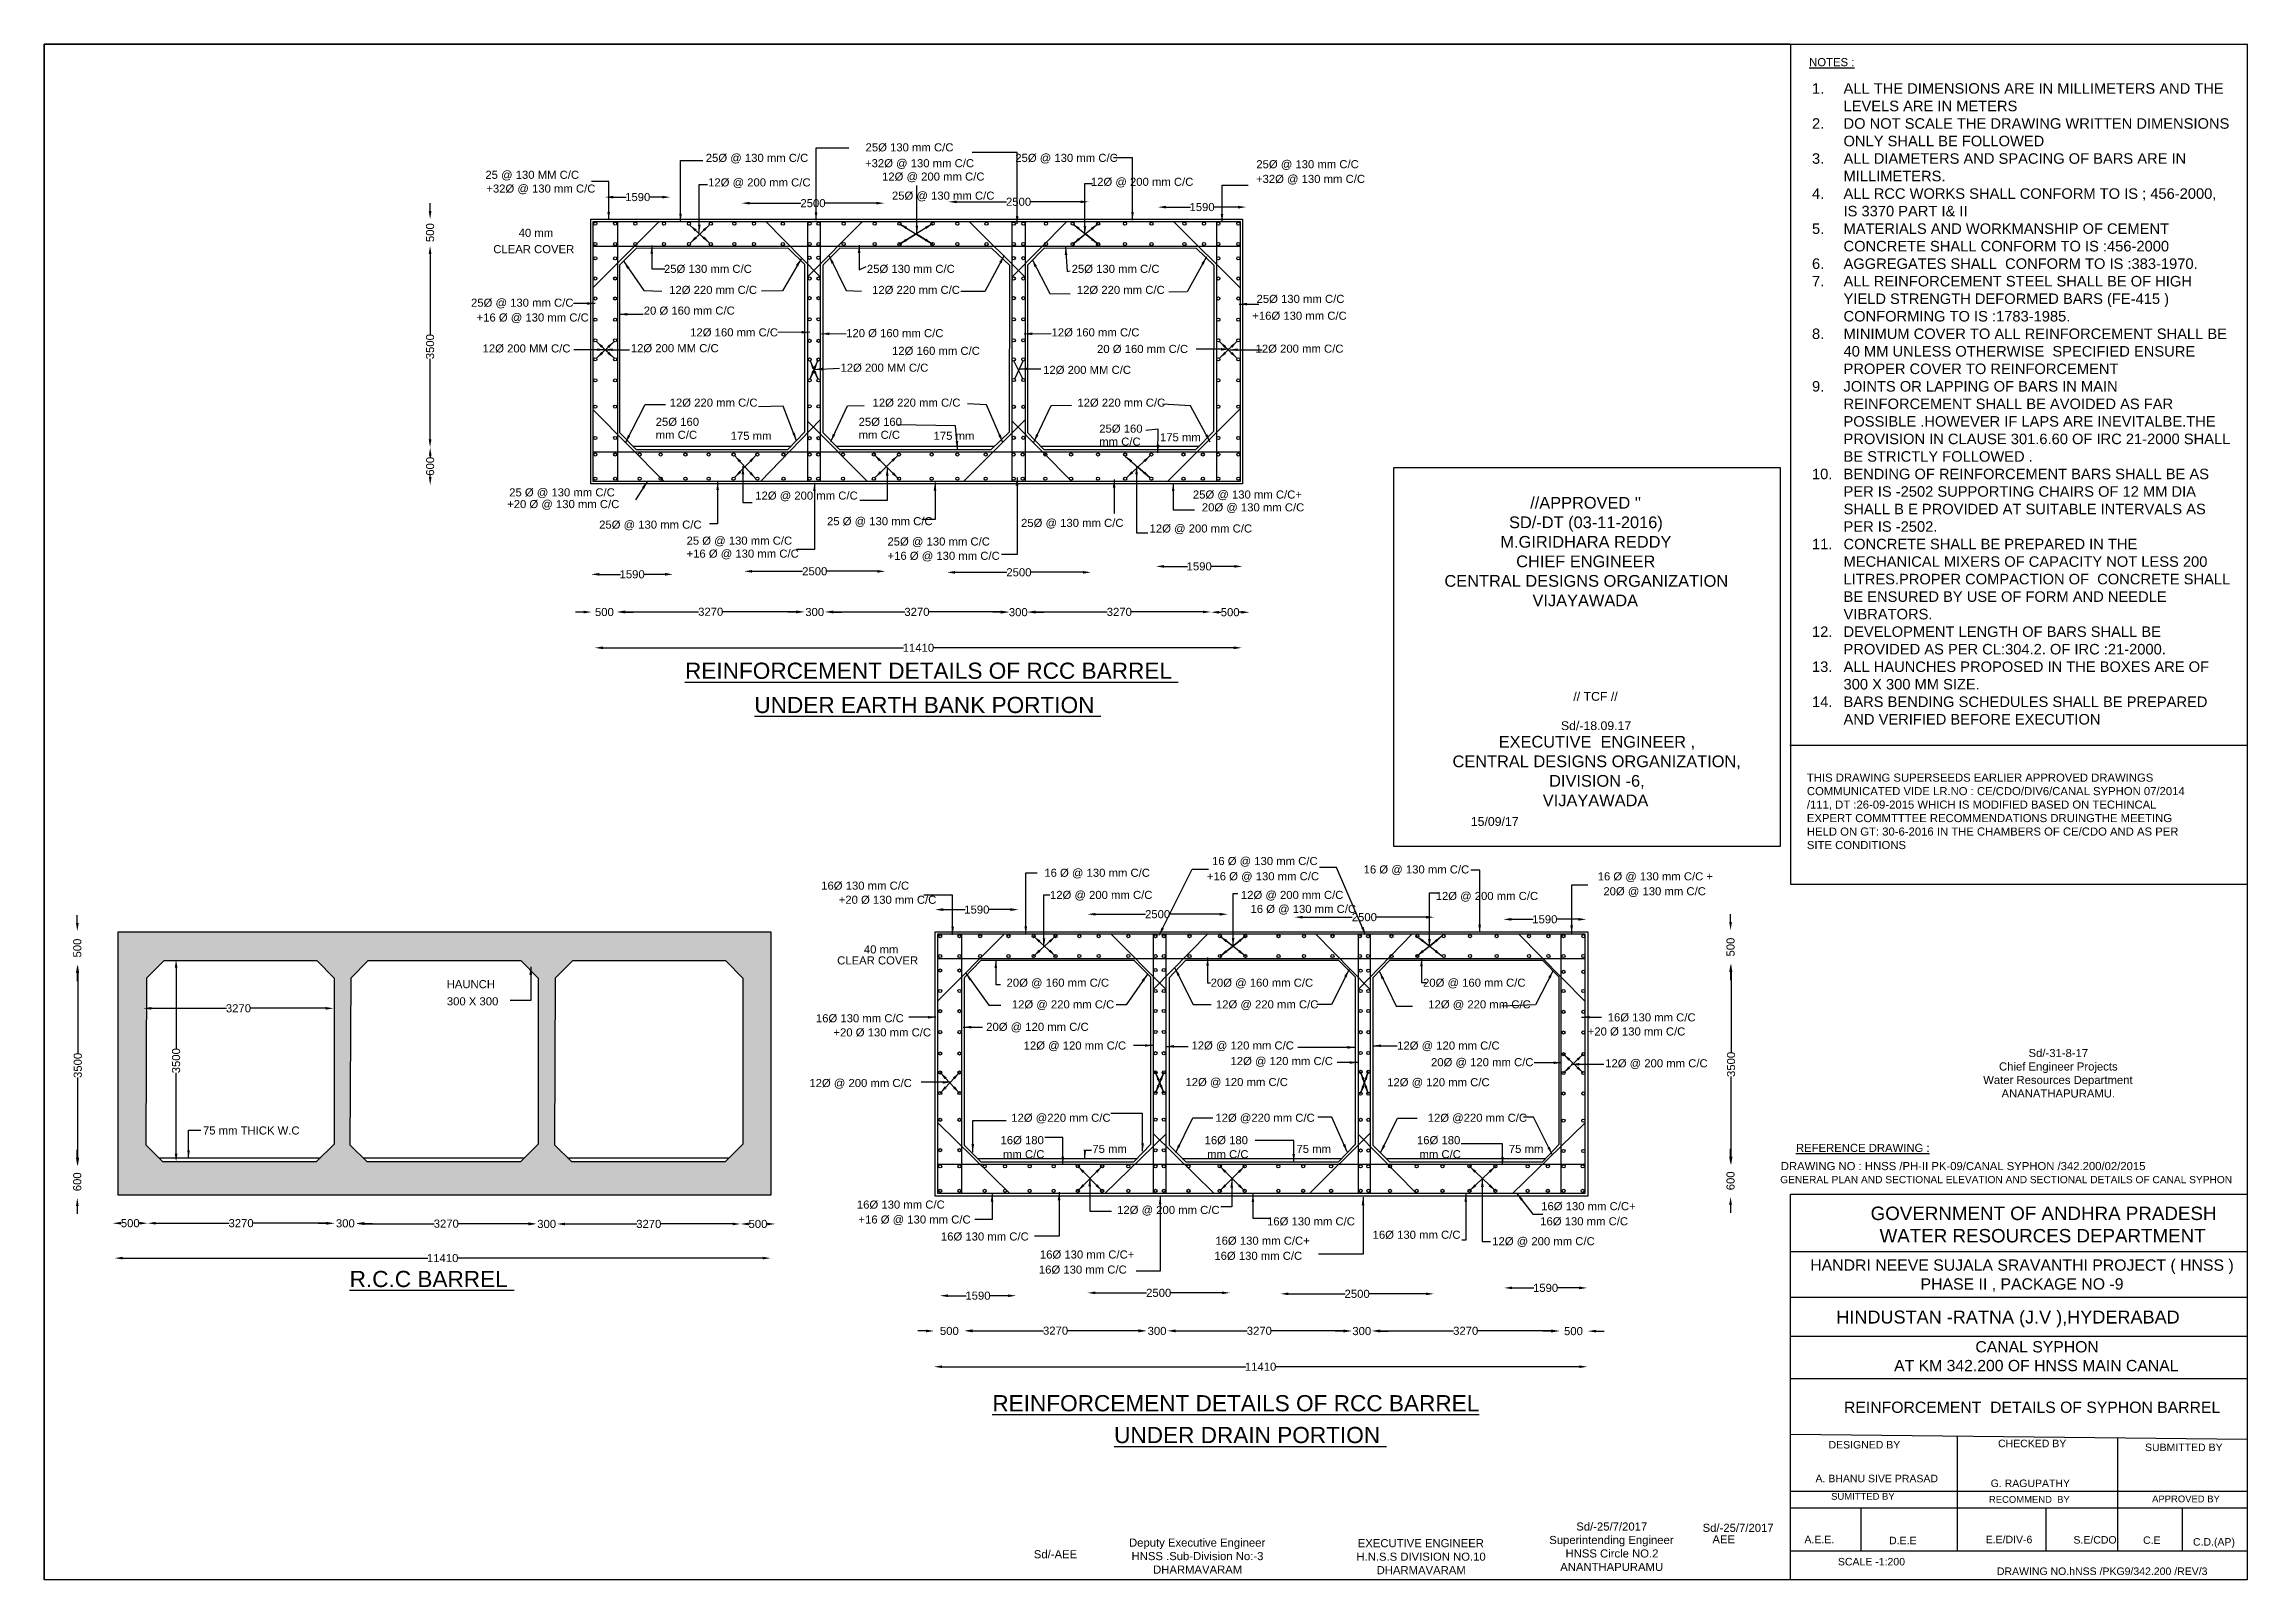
# Model space of a CAD drawing. Header units: millimetres. Extents: x 5124 to 2113220, y 2311 to 45650380.
# Drawn here: x 2045077 to 2113220, y 45602896 to 45650380 of the extents above.
import ezdxf

# ---------------------------------------------------------------- set-up
doc = ezdxf.new("R2010")
doc.units = ezdxf.units.MM
doc.header["$MEASUREMENT"] = 0
for name, color, linetype in [('DIMENSIONS', 7, 'Continuous'), ('DRAWING', 2, 'Continuous'), ('TEXT', 7, 'Continuous')]:
    doc.layers.add(name, color=color, linetype=linetype)
doc.styles.get("Standard").update_dxf_attribs({"font": 'arial.ttf', "height": 250})
doc.dimstyles.get("Standard").update_dxf_attribs({"dimtxt": 90, "dimasz": 250, "dimexe": 0.18, "dimexo": 0.0625, "dimgap": 0.09, "dimtad": 0, "dimdec": 0, "dimzin": 0, "dimdsep": 46, "dimtxsty": 'Standard', "dimcen": 0.09, "dimse1": 1, "dimse2": 1, "dimadec": 0, "dimazin": 0, "dimtfac": 1, "dimtdec": 0, "dimtofl": 0, "dimtmove": 0, "dimatfit": 3, "dimfxl": 1, "dimtolj": 1, "dimtzin": 0, "dimarcsym": 0})

msp = doc.modelspace()

# ---------------------------------------------------------------- texts
at = {"layer": 'DIMENSIONS', "color": 0}
for s, height, p in [('GENERAL PLAN AND SECTIONAL ELEVATION AND SECTIONAL DETAILS OF CANAL SYPHON ', 225, (2098758.1, 45615160.2)), ('DRAWING NO : HNSS /PH-II PK-09/CANAL SYPHON /342.200/02/2015', 250, (2098776, 45615566)), ('DESIGNED BY ', 232.336, (2100251.9, 45606959)), ('CHECKED BY ', 232.336, (2105493.5, 45606999.2)), ('SUBMITTED BY ', 232.336, (2110038, 45606878.7)), ('A. BHANU SIVE PRASAD ', 232.336, (2099849.7, 45605914.6)), ('G. RAGUPATHY', 232.336, (2105265.6, 45605767.3)), ('SUMITTED BY ', 209.103, (2100332.3, 45605373.1)), ('RECOMMEND  BY ', 209.103, (2105212, 45605279.4)), ('APPROVED BY ', 209.103, (2110257.1, 45605296.4)), ('A.E.E.', 232.34, (2099507.5, 45604029.9)), ('D.E.E', 232.34, (2102124.5, 45603998.2)), ('E.E/DIV-6', 232.34, (2105110.9, 45604029.9)), ('S.E/CDO', 232.34, (2107825, 45604019.1)), ('C.E', 232.34, (2109977.8, 45604008.6)), ('C.D.(AP)', 232.34, (2111520.4, 45603955.4)), ('SCALE -1:200 ', 232.336, (2100542.1, 45603343.8)), ('DRAWING NO.hNSS /PKG9/342.200 /REV/3', 232.336, (2105458.3, 45603048))]:
    msp.add_text(s, height=height, dxfattribs=at).set_placement(p)
at = {"layer": 'DIMENSIONS', "color": 0, "attachment_point": 1}
for s, insert, char_height, width in [('\\A1;\\pi1451.9;Sd/-{\\A0;31-8-17\\P\\pi539.22;Chief Engineer Projects  \\P\\pi51.927;Water Resources Department  \\P\\pi617.33;ANANATHAPURAMU.}', (2104983.7, 45619311.7), 250, 4716.576), ('\\pi9.3088;GOVERNMENT OF ANDHRA PRADESH  \\P\\pi286.02;WATER RESOURCES DEPARTMENT ', (2101544.8, 45614437.1), 415, 10635.371), ('\\pi68.067;HANDRI NEEVE SUJALA SRAVANTHI PROJECT ( HNSS )  \\P\\pi3478.5;PHASE II , PACKAGE NO -9', (2099618.1, 45612805.3), 350, 13174.469), ('HINDUSTAN -RATNA (J.V ),HYDERABAD ', (2100493.1, 45611223.3), 400, 10592.267), ('\\pi2521.7;CANAL SYPHON \\P\\pi9.0335;AT KM 342.200 OF HNSS MAIN CANAL', (2102271.6, 45610278.3), 348.505, 8793.915), ('REINFORCEMENT  DETAILS OF SYPHON BARREL', (2100731.2, 45608408.3), 348.505, 11632.349), ('\\pi153.63;Deputy Executive Engineer  \\P\\pi232.92;HNSS .Sub-Division No:-3 \\P\\pi897.91;DHARMAVARAM', (2078469.3, 45604174.3), 250, 4497.906), ('\\pi92.784;EXECUTIVE ENGINEER  \\P\\pi50.492;H.N.S.S DIVISION NO.10 \\P\\pi676.09;DHARMAVARAM', (2085603.2, 45604156.5), 250, 4054.258)]:
    msp.add_mtext(s, dxfattribs=dict(at, insert=insert, char_height=char_height, width=width))
at = {"layer": 'TEXT', "color": 0}
for s, height, p in [('%%UNOTES :', 250, (2099653.5, 45649697.3)), ('25Ø 130 mm C/C ', 250, (2070477.4, 45647062.3)), ('25Ø @ 130 mm C/C', 250, (2065537.2, 45646737.5)), ('+32Ø @ 130 mm C/C ', 250, (2070460.2, 45646572)), ('25Ø @ 130 mm C/C', 250, (2075107.1, 45646737.5)), ('25Ø @ 130 mm C/C', 250, (2082559.9, 45646540.8)), ('25 @ 130 MM C/C', 250, (2058722.8, 45646213.8)), ('+32Ø @ 130 mm C/C ', 250, (2058751.3, 45645788.1)), ('12Ø @ 200 mm C/C', 250, (2065608.2, 45645979.2)), ('12Ø @ 200 mm C/C', 250, (2070986.7, 45646159)), ('12Ø @ 200 mm C/C', 250, (2077444.6, 45645997.3)), ('+32Ø @ 130 mm C/C ', 250, (2082548.5, 45646086.7)), ('25Ø @ 130 mm C/C', 250, (2071293.4, 45645569.4)), ('40 mm', 250, (2059751.3, 45644419.1)), ('CLEAR COVER ', 250, (2058966.7, 45643915.5)), ('25Ø 130 mm C/C ', 250, (2064243.9, 45643305.8)), ('25Ø 130 mm C/C ', 250, (2070518.3, 45643305.8)), ('25Ø 130 mm C/C ', 250, (2076849.3, 45643305.8)), ('25Ø @ 130 mm C/C', 250, (2058278.4, 45642259.5)), ('12Ø 220 mm C/C ', 250, (2064404.4, 45642655.1)), ('12Ø 220 mm C/C ', 250, (2070678.9, 45642655.1)), ('12Ø 220 mm C/C ', 250, (2077009.9, 45642655.1)), ('25Ø 130 mm C/C', 250, (2082566.2, 45642377.6)), ('+16 Ø @ 130 mm C/C ', 250, (2058450, 45641802.4)), ('20 Ø 160 mm C/C', 250, (2063619.1, 45642014.6)), ('+16Ø 130 mm C/C', 250, (2082434.5, 45641857)), ('12Ø 200 MM C/C', 250, (2058636.5, 45640845.9)), ('12Ø 200 MM C/C', 250, (2063218.5, 45640853.6)), ('12Ø 160 mm C/C ', 250, (2065053.6, 45641342)), ('120 Ø 160 mm C/C', 250, (2069877.4, 45641318.7)), ('12Ø 160 mm C/C ', 250, (2076228, 45641342)), ('12Ø 200 mm C/C', 250, (2082537.5, 45640838.5)), ('12Ø 200 MM C/C', 250, (2069701.6, 45640250.3)), ('12Ø 160 mm C/C ', 250, (2071295.2, 45640771.5)), ('12Ø 200 MM C/C', 250, (2075967.6, 45640182.1)), ('20 Ø 160 mm C/C', 250, (2077635.4, 45640829.9)), ('12Ø 220 mm C/C', 250, (2064420.6, 45639169.3)), ('12Ø 220 mm C/C', 250, (2070695, 45639169.3)), ('12Ø 220 mm C/C', 250, (2077026, 45639169.3)), ('25Ø 160', 250, (2063988.6, 45638577.1)), ('mm C/C', 250, (2063988.6, 45638175.5)), ('175 mm', 250, (2066307, 45638144.7)), ('25Ø 160', 250, (2070263, 45638577.1)), ('mm C/C', 250, (2070263, 45638175.5)), ('175 mm', 250, (2072581.4, 45638144.7)), ('25Ø 160', 250, (2077702.7, 45638365.6)), ('mm C/C', 250, (2077702.7, 45637964)), ('175 mm', 250, (2079580.9, 45638099.1)), ('25 Ø @ 130 mm C/C', 250, (2059458.5, 45636395.3)), ('12Ø @ 200 mm C/C ', 250, (2067066.8, 45636295.6)), ('25Ø @ 130 mm C/C+  ', 250, (2080598.2, 45636328.3)), ('+20 Ø @ 130 mm C/C', 250, (2059395.1, 45636033.5)), ('25Ø @ 130 mm C/C ', 250, (2062239.4, 45635398.3)), ('25 Ø @ 130 mm C/C ', 250, (2069285.3, 45635504.2)), ('25Ø @ 130 mm C/C ', 250, (2075285.1, 45635451.3)), ('20Ø @ 130 mm C/C', 250, (2080874.1, 45635932.5)), ('25 Ø @ 130 mm C/C ', 250, (2064942.5, 45634902.8)), ('25Ø @ 130 mm C/C ', 250, (2071154.1, 45634876.4)), ('12Ø @ 200 mm C/C', 250, (2079260.3, 45635279)), ('+16 Ø @ 130 mm C/C ', 250, (2064942.5, 45634501.2)), ('+16 Ø @ 130 mm C/C ', 250, (2071157, 45634434.3)), ('%%UREINFORCEMENT DETAILS OF RCC BARREL ', 500, (2064894.1, 45630756.2)), ('%%UUNDER EARTH BANK PORTION ', 500, (2067038.5, 45629697.7)), ('15/09/17', 271.73, (2089191.5, 45626209.2)), ('16 Ø @ 130 mm C/C ', 250, (2076004.7, 45624634)), ('+16 Ø @ 130 mm C/C ', 250, (2081030.9, 45624526.6)), ('16 Ø @ 130 mm C/C ', 250, (2081190.5, 45624997.6)), ('16 Ø @ 130 mm C/C ', 250, (2085877.7, 45624737.6)), ('16 Ø @ 130 mm C/C + ', 250, (2093114.9, 45624523.8)), ('16Ø 130 mm C/C', 250, (2069105.8, 45624236.4)), ('+20 Ø 130 mm C/C', 250, (2069648.1, 45623799.7)), ('12Ø @ 200 mm C/C', 250, (2076179.6, 45623949.3)), ('12Ø @ 200 mm C/C', 250, (2082083.1, 45623949.3)), ('12Ø @ 200 mm C/C', 250, (2088104.8, 45623916.8)), ('20Ø @ 130 mm C/C', 250, (2093290.4, 45624062)), ('16 Ø @ 130 mm C/C ', 250, (2082379.6, 45623516.1)), ('CLEAR COVER ', 250, (2069598.8, 45621924.6)), ('40 mm', 250, (2070425.1, 45622264.6)), ('HAUNCH  ', 250, (2057526.3, 45621190.8)), ('20Ø @ 160 mm C/C', 250, (2074837.6, 45621235.6)), ('20Ø @ 160 mm C/C', 250, (2081148.7, 45621235.6)), ('20Ø @ 160 mm C/C', 250, (2087714.5, 45621235.6)), ('300 X 300 ', 250, (2057529.9, 45620660)), ('12Ø @ 220 mm C/C', 250, (2074999.6, 45620566.1)), ('12Ø @ 220 mm C/C', 250, (2081310.7, 45620566.1)), ('12Ø @ 220 mm C/C', 250, (2087876.5, 45620566.1)), ('16Ø 130 mm C/C', 250, (2068942.3, 45620136.2)), ('20Ø @ 120 mm C/C', 250, (2074207.8, 45619871.5)), ('+20 Ø 130 mm C/C', 250, (2092806.8, 45619727.2)), ('16Ø 130 mm C/C', 250, (2093425.2, 45620163.9)), ('+20 Ø 130 mm C/C', 250, (2069484.6, 45619699.5)), ('12Ø @ 120 mm C/C', 250, (2075365.4, 45619293.3)), ('12Ø @ 120 mm C/C', 250, (2080553.8, 45619295.6)), ('12Ø @ 120 mm C/C', 250, (2086914.1, 45619292.4)), ('12Ø @ 120 mm C/C', 250, (2081761.2, 45618813.1)), ('20Ø @ 120 mm C/C', 250, (2087960.8, 45618777.3)), ('12Ø @ 200 mm C/C', 250, (2093346.3, 45618743.5)), ('12Ø @ 200 mm C/C', 250, (2068740, 45618133.9)), ('12Ø @ 120 mm C/C', 250, (2080368, 45618163.5)), ('12Ø @ 120 mm C/C', 250, (2086604.6, 45618157.4)), ('12Ø @220 mm C/C', 250, (2074982.6, 45617060)), ('12Ø @220 mm C/C', 250, (2081293.7, 45617060)), ('12Ø @220 mm C/C', 250, (2087859.5, 45617060)), ('75 mm THICK W.C', 250, (2049989.3, 45616666.9)), ('16Ø 180 ', 250, (2074650.1, 45616366.8)), ('16Ø 180 ', 250, (2080961.2, 45616366.8)), ('16Ø 180 ', 250, (2087527.1, 45616366.8)), ('  mm C/C', 250, (2074533.5, 45615932)), ('75 mm', 250, (2077490.2, 45616097.4)), ('  mm C/C', 250, (2080844.6, 45615932)), ('75 mm', 250, (2083801.3, 45616097.4)), ('  mm C/C', 250, (2087410.5, 45615932)), ('75 mm', 250, (2090367.2, 45616097.4)), ('%%UREFERENCE DRAWING :', 250, (2099244.6, 45616128.2)), ('16Ø 130 mm C/C', 250, (2070208.5, 45614375.1)), ('16Ø 130 mm C/C+', 250, (2091367.3, 45614325.4)), ('+16 Ø @ 130 mm C/C ', 250, (2070257.5, 45613914.3)), ('12Ø @ 200 mm C/C', 250, (2078255.1, 45614210)), ('16Ø 130 mm C/C', 250, (2082891, 45613856.6)), ('16Ø 130 mm C/C', 250, (2091336.8, 45613858.6)), ('16Ø 130 mm C/C', 250, (2072806.7, 45613389.3)), ('16Ø 130 mm C/C+', 250, (2081292, 45613258.6)), ('16Ø 130 mm C/C', 250, (2086155.8, 45613442.5)), ('12Ø @ 200 mm C/C', 250, (2089854.9, 45613241.8)), ('16Ø 130 mm C/C', 250, (2075836.7, 45612365.5)), ('16Ø 130 mm C/C+', 250, (2075867.2, 45612832.3)), ('16Ø 130 mm C/C', 250, (2081261.5, 45612791.8)), ('%%UR.C.C BARREL ', 500, (2054524.2, 45611950)), ('%%UREINFORCEMENT DETAILS OF RCC BARREL', 500, (2074396.6, 45608108.9)), ('%%UUNDER DRAIN PORTION ', 500, (2078161.4, 45607125.7)), ('Sd/-25/7/2017', 250, (2096359.3, 45604382.1)), ('Sd/-AEE', 250, (2075679.8, 45603565.3)), ('AEE', 250, (2096662, 45604026))]:
    msp.add_text(s, height=height, dxfattribs=at).set_placement(p)
at = {"layer": 'TEXT', "color": 0, "attachment_point": 1}
for s, insert, char_height, width in [('\\pi-975,l1300,t1300;1.^IALL THE DIMENSIONS ARE IN MILLIMETERS AND THE LEVELS ARE IN METERS \\P2.^IDO NOT SCALE THE DRAWING WRITTEN DIMENSIONS ONLY SHALL BE FOLLOWED \\P3.^IALL DIAMETERS AND SPACING OF BARS ARE IN MILLIMETERS.\\P4.^IALL RCC WORKS SHALL CONFORM TO IS ; 456-2000, IS 3370 PART I& II \\P5.^IMATERIALS AND WORKMANSHIP OF CEMENT CONCRETE SHALL CONFORM TO IS :456-2000\\P6.^IAGGREGATES SHALL  CONFORM TO IS :383-1970.\\P7.^IALL REINFORCEMENT STEEL SHALL BE OF HIGH YIELD STRENGTH DEFORMED BARS (FE-415 ) CONFORMING TO IS :1783-1985.\\P8.^IMINIMUM COVER TO ALL REINFORCEMENT SHALL BE 40 MM UNLESS OTHERWISE  SPECIFIED ENSURE PROPER COVER TO REINFORCEMENT \\P9.^IJOINTS OR LAPPING OF BARS IN MAIN REINFORCEMENT SHALL BE AVOIDED AS FAR POSSIBLE .HOWEVER IF LAPS ARE INEVITALBE.THE PROVISION IN CLAUSE 301.6.60 OF IRC 21-2000 SHALL BE STRICTLY FOLLOWED .\\P10.^IBENDING OF REINFORCEMENT BARS SHALL BE AS PER IS -2502 SUPPORTING CHAIRS OF 12 MM DIA SHALL B E PROVIDED AT SUITABLE INTERVALS AS PER IS -2502.\\P11.^ICONCRETE SHALL BE PREPARED IN THE MECHANICAL MIXERS OF CAPACITY NOT LESS 200 LITRES.PROPER COMPACTION OF  CONCRETE SHALL BE ENSURED BY USE OF FORM AND NEEDLE VIBRATORS.\\P12.^IDEVELOPMENT LENGTH OF BARS SHALL BE PROVIDED AS PER CL:304.2. OF IRC :21-2000.\\P13.^IALL HAUNCHES PROPOSED IN THE BOXES ARE OF  300 X 300 MM SIZE.\\P14.^IBARS BENDING SCHEDULES SHALL BE PREPARED AND VERIFIED BEFORE EXECUTION ', (2099415.9, 45649171.3), 325, 13230.167), ("\\pi2755.3;//APPROVED '' \\P\\pi2101;SD/-DT (03-11-2016) \\P\\pi1834.8;M.GIRIDHARA REDDY  \\P\\pi2321.9;CHIEF ENGINEER  \\P\\pi103.67;CENTRAL DESIGNS ORGANIZATION  \\P\\pi2826.9;VIJAYAWADA ", (2088272.4, 45636380), 362.305, 8914.767), ('\\pi4527.7;\\P\\pi3842.3;// TCF //\\P\\pi4527.7;\\P\\pi3457.9;{\\A1;Sd/-}18.09.17 \\P\\pi1532.8;{\\H1.3333x;EXECUTIVE  ENGINEER , \\P\\pi105.51;CENTRAL DESIGNS ORGANIZATION,\\P\\pi3093.2;DIVISION -6,\\P\\pi2897.2;VIJAYAWADA }', (2088520.3, 45630801.9), 271.728, 9055.389), ('\\A1;THIS DRAWING SUPERSEEDS EARLIER APPROVED DRAWINGS COMMUNICATED VIDE LR.NO : CE/CDO/DIV6/CANAL SYPHON 07/2014  /111, DT :26-09-2015 WHICH IS MODIFIED BASED ON TECHINCAL EXPERT COMMTTTEE RECOMMENDATIONS DRUINGTHE MEETING HELD ON GT: 30-6-2016 IN THE CHAMBERS OF CE/CDO AND AS PER SITE CONDITIONS', (2099582.8, 45627825.5), 250, 12128.126), ('\\A1;\\pi889.5;Sd/-{\\A0;25/7/2017 \\P\\pi53.973;Superintending Engineer  \\P\\pi557.98;HNSS Circle NO.2 \\P\\pi393.76;ANANTHAPURAMU}', (2091562.4, 45604672.8), 250, 3941.678)]:
    msp.add_mtext(s, dxfattribs=dict(at, insert=insert, char_height=char_height, width=width))

# ---------------------------------------------------------------- blocks, each defined once
blk = doc.blocks.new('*D54')
at = {"layer": 'Defpoints', "color": 0, "transparency": 16777216}
for p in [(2061983, 45644966), (2057013, 45644136), (2061983, 45644136)]:
    blk.add_point(p, dxfattribs=at)
at = {"layer": 'TEXT', "color": 0, "lineweight": -2, "transparency": 16777216}
for p, q in [((2057013, 45645216), (2057013, 45645466)), ((2057013, 45643886), (2057013, 45643636))]:
    blk.add_line(p, q, dxfattribs=at)
at = {"layer": 'TEXT', "color": 0, "transparency": 16777216}
for points in [[(2056971, 45645216), (2057055, 45645216), (2057013, 45644966)], [(2056971, 45643886), (2057055, 45643886), (2057013, 45644136)]]:
    blk.add_solid(points, dxfattribs=at)
at = {"layer": 'TEXT', "color": 0, "transparency": 16777216, "insert": (2057013, 45644551), "char_height": 250, "attachment_point": 5, "rotation": 90}
blk.add_mtext('\\A1;500', dxfattribs=at)
blk = doc.blocks.new('*D55')
at = {"layer": 'Defpoints', "color": 0, "transparency": 16777216}
for p in [(2057384, 45644142), (2057013, 45637909), (2057036, 45637909)]:
    blk.add_point(p, dxfattribs=at)
at = {"layer": 'TEXT', "color": 0, "lineweight": -2, "transparency": 16777216}
for p, q in [((2057013, 45643892), (2057013, 45641398)), ((2057013, 45638159), (2057013, 45640652))]:
    blk.add_line(p, q, dxfattribs=at)
at = {"layer": 'TEXT', "color": 0, "transparency": 16777216}
for points in [[(2056971, 45643892), (2057055, 45643892), (2057013, 45644142)], [(2056971, 45638159), (2057055, 45638159), (2057013, 45637909)]]:
    blk.add_solid(points, dxfattribs=at)
at = {"layer": 'TEXT', "color": 0, "transparency": 16777216, "insert": (2057013, 45641025), "char_height": 250, "attachment_point": 5, "rotation": 90}
blk.add_mtext('\\A1;3500', dxfattribs=at)
blk = doc.blocks.new('*D56')
at = {"layer": 'Defpoints', "color": 0, "transparency": 16777216}
for p in [(2057013, 45637909), (2057013, 45636743), (2057015, 45636743)]:
    blk.add_point(p, dxfattribs=at)
at = {"layer": 'TEXT', "color": 0, "lineweight": -2, "transparency": 16777216}
for p, q in [((2057015, 45637659), (2057015, 45637603)), ((2057015, 45636993), (2057015, 45637050))]:
    blk.add_line(p, q, dxfattribs=at)
at = {"layer": 'TEXT', "color": 0, "transparency": 16777216}
for points in [[(2056974, 45637659), (2057057, 45637659), (2057015, 45637909)], [(2056974, 45636993), (2057057, 45636993), (2057015, 45636743)]]:
    blk.add_solid(points, dxfattribs=at)
at = {"layer": 'TEXT', "color": 0, "transparency": 16777216, "insert": (2057015, 45637326), "char_height": 250, "attachment_point": 5, "rotation": 90}
blk.add_mtext('\\A1;600', dxfattribs=at)
blk = doc.blocks.new('*D57')
at = {"layer": 'Defpoints', "color": 0, "transparency": 16777216}
for p in [(2062424, 45645635), (2064443, 45645649), (2064443, 45645635)]:
    blk.add_point(p, dxfattribs=at)
at = {"layer": 'TEXT', "color": 0, "lineweight": -2, "transparency": 16777216}
for p, q in [((2062674, 45645649), (2063072, 45645649)), ((2064193, 45645649), (2063795, 45645649))]:
    blk.add_line(p, q, dxfattribs=at)
at = {"layer": 'TEXT', "color": 0, "transparency": 16777216}
for points in [[(2062674, 45645690), (2062674, 45645607), (2062424, 45645649)], [(2064193, 45645690), (2064193, 45645607), (2064443, 45645649)]]:
    blk.add_solid(points, dxfattribs=at)
at = {"layer": 'TEXT', "color": 0, "transparency": 16777216, "insert": (2063433, 45645649), "char_height": 250, "attachment_point": 5}
blk.add_mtext('\\A1;1590', dxfattribs=at)
blk = doc.blocks.new('*D58')
at = {"layer": 'Defpoints', "color": 0, "transparency": 16777216}
for p in [(2066645, 45645517), (2071058, 45645517), (2071058, 45645461)]:
    blk.add_point(p, dxfattribs=at)
at = {"layer": 'TEXT', "color": 0, "lineweight": -2, "transparency": 16777216}
for p, q in [((2066895, 45645461), (2068477, 45645461)), ((2070808, 45645461), (2069227, 45645461))]:
    blk.add_line(p, q, dxfattribs=at)
at = {"layer": 'TEXT', "color": 0, "transparency": 16777216}
for points in [[(2066895, 45645503), (2066895, 45645420), (2066645, 45645461)], [(2070808, 45645503), (2070808, 45645420), (2071058, 45645461)]]:
    blk.add_solid(points, dxfattribs=at)
at = {"layer": 'TEXT', "color": 0, "transparency": 16777216, "insert": (2068852, 45645461), "char_height": 250, "attachment_point": 5}
blk.add_mtext('\\A1;2500', dxfattribs=at)
blk = doc.blocks.new('*D59')
at = {"layer": 'Defpoints', "color": 0, "transparency": 16777216}
for p in [(2073040, 45645475), (2077376, 45645503), (2077376, 45645475)]:
    blk.add_point(p, dxfattribs=at)
at = {"layer": 'TEXT', "color": 0, "lineweight": -2, "transparency": 16777216}
for p, q in [((2073290, 45645503), (2074833, 45645503)), ((2077126, 45645503), (2075583, 45645503))]:
    blk.add_line(p, q, dxfattribs=at)
at = {"layer": 'TEXT', "color": 0, "transparency": 16777216}
for points in [[(2073290, 45645544), (2073290, 45645461), (2073040, 45645503)], [(2077126, 45645544), (2077126, 45645461), (2077376, 45645503)]]:
    blk.add_solid(points, dxfattribs=at)
at = {"layer": 'TEXT', "color": 0, "transparency": 16777216, "insert": (2075208, 45645503), "char_height": 250, "attachment_point": 5}
blk.add_mtext('\\A1;2500', dxfattribs=at)
blk = doc.blocks.new('*D60')
at = {"layer": 'Defpoints', "color": 0, "transparency": 16777216}
for p in [(2079519, 45645377), (2082246, 45645377), (2082246, 45645340)]:
    blk.add_point(p, dxfattribs=at)
at = {"layer": 'TEXT', "color": 0, "lineweight": -2, "transparency": 16777216}
for p, q in [((2079769, 45645340), (2080521, 45645340)), ((2081996, 45645340), (2081244, 45645340))]:
    blk.add_line(p, q, dxfattribs=at)
at = {"layer": 'TEXT', "color": 0, "transparency": 16777216}
for points in [[(2079769, 45645381), (2079769, 45645298), (2079519, 45645340)], [(2081996, 45645381), (2081996, 45645298), (2082246, 45645340)]]:
    blk.add_solid(points, dxfattribs=at)
at = {"layer": 'TEXT', "color": 0, "transparency": 16777216, "insert": (2080882, 45645340), "char_height": 250, "attachment_point": 5}
blk.add_mtext('\\A1;1590', dxfattribs=at)
blk = doc.blocks.new('*D61')
at = {"layer": 'Defpoints', "color": 0, "transparency": 16777216}
for p in [(2061992, 45634002), (2064528, 45634016), (2064528, 45633986)]:
    blk.add_point(p, dxfattribs=at)
at = {"layer": 'TEXT', "color": 0, "lineweight": -2, "transparency": 16777216}
for p, q in [((2062242, 45633986), (2062899, 45633986)), ((2064278, 45633986), (2063621, 45633986))]:
    blk.add_line(p, q, dxfattribs=at)
at = {"layer": 'TEXT', "color": 0, "transparency": 16777216}
for points in [[(2062242, 45634028), (2062242, 45633945), (2061992, 45633986)], [(2064278, 45634028), (2064278, 45633945), (2064528, 45633986)]]:
    blk.add_solid(points, dxfattribs=at)
at = {"layer": 'TEXT', "color": 0, "transparency": 16777216, "insert": (2063260, 45633986), "char_height": 250, "attachment_point": 5}
blk.add_mtext('\\A1;1590', dxfattribs=at)
blk = doc.blocks.new('*D62')
at = {"layer": 'Defpoints', "color": 0, "transparency": 16777216}
for p in [(2066719, 45634063), (2071093, 45634079), (2071093, 45634063)]:
    blk.add_point(p, dxfattribs=at)
at = {"layer": 'TEXT', "color": 0, "lineweight": -2, "transparency": 16777216}
for p, q in [((2066969, 45634079), (2068531, 45634079)), ((2070843, 45634079), (2069281, 45634079))]:
    blk.add_line(p, q, dxfattribs=at)
at = {"layer": 'TEXT', "color": 0, "transparency": 16777216}
for points in [[(2066969, 45634120), (2066969, 45634037), (2066719, 45634079)], [(2070843, 45634120), (2070843, 45634037), (2071093, 45634079)]]:
    blk.add_solid(points, dxfattribs=at)
at = {"layer": 'TEXT', "color": 0, "transparency": 16777216, "insert": (2068906, 45634079), "char_height": 250, "attachment_point": 5}
blk.add_mtext('\\A1;2500', dxfattribs=at)
blk = doc.blocks.new('*D63')
at = {"layer": 'Defpoints', "color": 0, "transparency": 16777216}
for p in [(2072991, 45634054), (2077448, 45634054), (2077448, 45634048)]:
    blk.add_point(p, dxfattribs=at)
at = {"layer": 'TEXT', "color": 0, "lineweight": -2, "transparency": 16777216}
for p, q in [((2073241, 45634048), (2074844, 45634048)), ((2077198, 45634048), (2075594, 45634048))]:
    blk.add_line(p, q, dxfattribs=at)
at = {"layer": 'TEXT', "color": 0, "transparency": 16777216}
for points in [[(2073241, 45634089), (2073241, 45634006), (2072991, 45634048)], [(2077198, 45634089), (2077198, 45634006), (2077448, 45634048)]]:
    blk.add_solid(points, dxfattribs=at)
at = {"layer": 'TEXT', "color": 0, "transparency": 16777216, "insert": (2075219, 45634048), "char_height": 250, "attachment_point": 5}
blk.add_mtext('\\A1;2500', dxfattribs=at)
blk = doc.blocks.new('*D64')
at = {"layer": 'Defpoints', "color": 0, "transparency": 16777216}
for p in [(2079457, 45634184), (2082129, 45634231), (2082129, 45634184)]:
    blk.add_point(p, dxfattribs=at)
at = {"layer": 'TEXT', "color": 0, "lineweight": -2, "transparency": 16777216}
for p, q in [((2079707, 45634231), (2080432, 45634231)), ((2081879, 45634231), (2081154, 45634231))]:
    blk.add_line(p, q, dxfattribs=at)
at = {"layer": 'TEXT', "color": 0, "transparency": 16777216}
for points in [[(2079707, 45634273), (2079707, 45634190), (2079457, 45634231)], [(2081879, 45634273), (2081879, 45634190), (2082129, 45634231)]]:
    blk.add_solid(points, dxfattribs=at)
at = {"layer": 'TEXT', "color": 0, "transparency": 16777216, "insert": (2080793, 45634231), "char_height": 250, "attachment_point": 5}
blk.add_mtext('\\A1;1590', dxfattribs=at)
blk = doc.blocks.new('*D65')
at = {"layer": 'Defpoints', "color": 0, "transparency": 16777216}
for p in [(2062011, 45632837), (2062793, 45632837), (2062793, 45632820)]:
    blk.add_point(p, dxfattribs=at)
at = {"layer": 'TEXT', "color": 0, "lineweight": -2, "transparency": 16777216}
for p, q in [((2061761, 45632820), (2061511, 45632820)), ((2063043, 45632820), (2063293, 45632820))]:
    blk.add_line(p, q, dxfattribs=at)
at = {"layer": 'TEXT', "color": 0, "transparency": 16777216}
for points in [[(2061761, 45632861), (2061761, 45632778), (2062011, 45632820)], [(2063043, 45632861), (2063043, 45632778), (2062793, 45632820)]]:
    blk.add_solid(points, dxfattribs=at)
at = {"layer": 'TEXT', "color": 0, "transparency": 16777216, "insert": (2062402, 45632820), "char_height": 250, "attachment_point": 5}
blk.add_mtext('\\A1;500', dxfattribs=at)
blk = doc.blocks.new('*D66')
at = {"layer": 'Defpoints', "color": 0, "transparency": 16777216}
for p in [(2062801, 45632820), (2068577, 45632828), (2068577, 45632820)]:
    blk.add_point(p, dxfattribs=at)
at = {"layer": 'TEXT', "color": 0, "lineweight": -2, "transparency": 16777216}
for p, q in [((2063051, 45632828), (2065316, 45632828)), ((2068327, 45632828), (2066062, 45632828))]:
    blk.add_line(p, q, dxfattribs=at)
at = {"layer": 'TEXT', "color": 0, "transparency": 16777216}
for points in [[(2063051, 45632870), (2063051, 45632787), (2062801, 45632828)], [(2068327, 45632870), (2068327, 45632787), (2068577, 45632828)]]:
    blk.add_solid(points, dxfattribs=at)
at = {"layer": 'TEXT', "color": 0, "transparency": 16777216, "insert": (2065689, 45632828), "char_height": 250, "attachment_point": 5}
blk.add_mtext('\\A1;3270', dxfattribs=at)
blk = doc.blocks.new('*D67')
at = {"layer": 'Defpoints', "color": 0, "transparency": 16777216}
for p in [(2068577, 45632820), (2069230, 45632820), (2069230, 45632820)]:
    blk.add_point(p, dxfattribs=at)
at = {"layer": 'TEXT', "color": 0, "lineweight": -2, "transparency": 16777216}
for p, q in [((2068327, 45632820), (2068077, 45632820)), ((2069480, 45632820), (2069730, 45632820))]:
    blk.add_line(p, q, dxfattribs=at)
at = {"layer": 'TEXT', "color": 0, "transparency": 16777216}
for points in [[(2068327, 45632861), (2068327, 45632778), (2068577, 45632820)], [(2069480, 45632861), (2069480, 45632778), (2069230, 45632820)]]:
    blk.add_solid(points, dxfattribs=at)
at = {"layer": 'TEXT', "color": 0, "transparency": 16777216, "insert": (2068904, 45632820), "char_height": 250, "attachment_point": 5}
blk.add_mtext('\\A1;300', dxfattribs=at)
blk = doc.blocks.new('*D68')
at = {"layer": 'Defpoints', "color": 0, "transparency": 16777216}
for p in [(2069222, 45632818), (2074909, 45632824), (2074909, 45632818)]:
    blk.add_point(p, dxfattribs=at)
at = {"layer": 'TEXT', "color": 0, "lineweight": -2, "transparency": 16777216}
for p, q in [((2069472, 45632824), (2071693, 45632824)), ((2074659, 45632824), (2072438, 45632824))]:
    blk.add_line(p, q, dxfattribs=at)
at = {"layer": 'TEXT', "color": 0, "transparency": 16777216}
for points in [[(2069472, 45632866), (2069472, 45632783), (2069222, 45632824)], [(2074659, 45632866), (2074659, 45632783), (2074909, 45632824)]]:
    blk.add_solid(points, dxfattribs=at)
at = {"layer": 'TEXT', "color": 0, "transparency": 16777216, "insert": (2072066, 45632824), "char_height": 250, "attachment_point": 5}
blk.add_mtext('\\A1;3270', dxfattribs=at)
blk = doc.blocks.new('*D69')
at = {"layer": 'Defpoints', "color": 0, "transparency": 16777216}
for p in [(2074909, 45632818), (2075488, 45632818), (2075488, 45632815)]:
    blk.add_point(p, dxfattribs=at)
at = {"layer": 'TEXT', "color": 0, "lineweight": -2, "transparency": 16777216}
for p, q in [((2074659, 45632815), (2074409, 45632815)), ((2075738, 45632815), (2075988, 45632815))]:
    blk.add_line(p, q, dxfattribs=at)
at = {"layer": 'TEXT', "color": 0, "transparency": 16777216}
for points in [[(2074659, 45632856), (2074659, 45632773), (2074909, 45632815)], [(2075738, 45632856), (2075738, 45632773), (2075488, 45632815)]]:
    blk.add_solid(points, dxfattribs=at)
at = {"layer": 'TEXT', "color": 0, "transparency": 16777216, "insert": (2075199, 45632815), "char_height": 250, "attachment_point": 5}
blk.add_mtext('\\A1;300', dxfattribs=at)
blk = doc.blocks.new('*D70')
at = {"layer": 'Defpoints', "color": 0, "transparency": 16777216}
for p in [(2075488, 45632815), (2081158, 45632824), (2081158, 45632815)]:
    blk.add_point(p, dxfattribs=at)
at = {"layer": 'TEXT', "color": 0, "lineweight": -2, "transparency": 16777216}
for p, q in [((2075738, 45632824), (2077950, 45632824)), ((2080908, 45632824), (2078696, 45632824))]:
    blk.add_line(p, q, dxfattribs=at)
at = {"layer": 'TEXT', "color": 0, "transparency": 16777216}
for points in [[(2075738, 45632865), (2075738, 45632782), (2075488, 45632824)], [(2080908, 45632865), (2080908, 45632782), (2081158, 45632824)]]:
    blk.add_solid(points, dxfattribs=at)
at = {"layer": 'TEXT', "color": 0, "transparency": 16777216, "insert": (2078323, 45632824), "char_height": 250, "attachment_point": 5}
blk.add_mtext('\\A1;3270', dxfattribs=at)
blk = doc.blocks.new('*D71')
at = {"layer": 'Defpoints', "color": 0, "transparency": 16777216}
for p in [(2081158, 45632824), (2082345, 45632824), (2082345, 45632814)]:
    blk.add_point(p, dxfattribs=at)
at = {"layer": 'TEXT', "color": 0, "lineweight": -2, "transparency": 16777216}
for p, q in [((2081408, 45632814), (2081475, 45632814)), ((2082095, 45632814), (2082027, 45632814))]:
    blk.add_line(p, q, dxfattribs=at)
at = {"layer": 'TEXT', "color": 0, "transparency": 16777216}
for points in [[(2081408, 45632856), (2081408, 45632772), (2081158, 45632814)], [(2082095, 45632856), (2082095, 45632772), (2082345, 45632814)]]:
    blk.add_solid(points, dxfattribs=at)
at = {"layer": 'TEXT', "color": 0, "transparency": 16777216, "insert": (2081751, 45632814), "char_height": 250, "attachment_point": 5}
blk.add_mtext('\\A1;500', dxfattribs=at)
blk = doc.blocks.new('*D72')
at = {"layer": 'Defpoints', "color": 0, "transparency": 16777216}
for p in [(2062108, 45631782), (2062108, 45631714), (2082113, 45631782)]:
    blk.add_point(p, dxfattribs=at)
at = {"layer": 'TEXT', "color": 0, "lineweight": -2, "transparency": 16777216}
for p, q in [((2062358, 45631714), (2071652, 45631714)), ((2081863, 45631714), (2072569, 45631714))]:
    blk.add_line(p, q, dxfattribs=at)
at = {"layer": 'TEXT', "color": 0, "transparency": 16777216}
for points in [[(2062358, 45631756), (2062358, 45631673), (2062108, 45631714)], [(2081863, 45631756), (2081863, 45631673), (2082113, 45631714)]]:
    blk.add_solid(points, dxfattribs=at)
at = {"layer": 'TEXT', "color": 0, "transparency": 16777216, "insert": (2072111, 45631714), "char_height": 250, "attachment_point": 5}
blk.add_mtext('\\A1;11410', dxfattribs=at)
blk = doc.blocks.new('*D73')
at = {"layer": 'Defpoints', "color": 0, "transparency": 16777216}
for p in [(2046192, 45622952), (2046105, 45621910), (2046192, 45621910)]:
    blk.add_point(p, dxfattribs=at)
at = {"layer": 'TEXT', "color": 0, "lineweight": -2, "transparency": 16777216}
for p, q in [((2046105, 45623202), (2046105, 45623452)), ((2046105, 45621660), (2046105, 45621410))]:
    blk.add_line(p, q, dxfattribs=at)
at = {"layer": 'TEXT', "color": 0, "transparency": 16777216}
for points in [[(2046063, 45623202), (2046147, 45623202), (2046105, 45622952)], [(2046063, 45621660), (2046147, 45621660), (2046105, 45621910)]]:
    blk.add_solid(points, dxfattribs=at)
at = {"layer": 'TEXT', "color": 0, "transparency": 16777216, "insert": (2046105, 45622431), "char_height": 250, "attachment_point": 5, "rotation": 90}
blk.add_mtext('\\A1;500', dxfattribs=at)
blk = doc.blocks.new('*D74')
at = {"layer": 'Defpoints', "color": 0, "transparency": 16777216}
for p in [(2046105, 45621910), (2046105, 45615698), (2046120, 45615698)]:
    blk.add_point(p, dxfattribs=at)
at = {"layer": 'TEXT', "color": 0, "lineweight": -2, "transparency": 16777216}
for p, q in [((2046120, 45621660), (2046120, 45619177)), ((2046120, 45615948), (2046120, 45618431))]:
    blk.add_line(p, q, dxfattribs=at)
at = {"layer": 'TEXT', "color": 0, "transparency": 16777216}
for points in [[(2046079, 45621660), (2046162, 45621660), (2046120, 45621910)], [(2046079, 45615948), (2046162, 45615948), (2046120, 45615698)]]:
    blk.add_solid(points, dxfattribs=at)
at = {"layer": 'TEXT', "color": 0, "transparency": 16777216, "insert": (2046120, 45618804), "char_height": 250, "attachment_point": 5, "rotation": 90}
blk.add_mtext('\\A1;3500', dxfattribs=at)
blk = doc.blocks.new('*D75')
at = {"layer": 'Defpoints', "color": 0, "transparency": 16777216}
for p in [(2046120, 45615698), (2046104, 45614711), (2046120, 45614711)]:
    blk.add_point(p, dxfattribs=at)
at = {"layer": 'TEXT', "color": 0, "lineweight": -2, "transparency": 16777216}
for p, q in [((2046104, 45615948), (2046104, 45616198)), ((2046104, 45614461), (2046104, 45614211))]:
    blk.add_line(p, q, dxfattribs=at)
at = {"layer": 'TEXT', "color": 0, "transparency": 16777216}
for points in [[(2046063, 45615948), (2046146, 45615948), (2046104, 45615698)], [(2046063, 45614461), (2046146, 45614461), (2046104, 45614711)]]:
    blk.add_solid(points, dxfattribs=at)
at = {"layer": 'TEXT', "color": 0, "transparency": 16777216, "insert": (2046104, 45615205), "char_height": 250, "attachment_point": 5, "rotation": 90}
blk.add_mtext('\\A1;600', dxfattribs=at)
blk = doc.blocks.new('*D76')
at = {"layer": 'Defpoints', "color": 0, "transparency": 16777216}
for p in [(2048280, 45613924), (2047201, 45613752), (2048280, 45613752)]:
    blk.add_point(p, dxfattribs=at)
at = {"layer": 'TEXT', "color": 0, "lineweight": -2, "transparency": 16777216}
for p, q in [((2047451, 45613924), (2047465, 45613924)), ((2048030, 45613924), (2048017, 45613924))]:
    blk.add_line(p, q, dxfattribs=at)
at = {"layer": 'TEXT', "color": 0, "transparency": 16777216}
for points in [[(2047451, 45613965), (2047451, 45613882), (2047201, 45613924)], [(2048030, 45613965), (2048030, 45613882), (2048280, 45613924)]]:
    blk.add_solid(points, dxfattribs=at)
at = {"layer": 'TEXT', "color": 0, "transparency": 16777216, "insert": (2047741, 45613924), "char_height": 250, "attachment_point": 5}
blk.add_mtext('\\A1;500', dxfattribs=at)
blk = doc.blocks.new('*D77')
at = {"layer": 'Defpoints', "color": 0, "transparency": 16777216}
for p in [(2048280, 45613924), (2054055, 45613924), (2054055, 45613924)]:
    blk.add_point(p, dxfattribs=at)
at = {"layer": 'TEXT', "color": 0, "lineweight": -2, "transparency": 16777216}
for p, q in [((2048530, 45613924), (2050795, 45613924)), ((2053805, 45613924), (2051541, 45613924))]:
    blk.add_line(p, q, dxfattribs=at)
at = {"layer": 'TEXT', "color": 0, "transparency": 16777216}
for points in [[(2048530, 45613965), (2048530, 45613882), (2048280, 45613924)], [(2053805, 45613965), (2053805, 45613882), (2054055, 45613924)]]:
    blk.add_solid(points, dxfattribs=at)
at = {"layer": 'TEXT', "color": 0, "transparency": 16777216, "insert": (2051168, 45613924), "char_height": 250, "attachment_point": 5}
blk.add_mtext('\\A1;3270', dxfattribs=at)
blk = doc.blocks.new('*D78')
at = {"layer": 'Defpoints', "color": 0, "transparency": 16777216}
for p in [(2054055, 45613924), (2054728, 45613924), (2054728, 45613920)]:
    blk.add_point(p, dxfattribs=at)
at = {"layer": 'TEXT', "color": 0, "lineweight": -2, "transparency": 16777216}
for p, q in [((2053805, 45613920), (2053555, 45613920)), ((2054978, 45613920), (2055228, 45613920))]:
    blk.add_line(p, q, dxfattribs=at)
at = {"layer": 'TEXT', "color": 0, "transparency": 16777216}
for points in [[(2053805, 45613961), (2053805, 45613878), (2054055, 45613920)], [(2054978, 45613961), (2054978, 45613878), (2054728, 45613920)]]:
    blk.add_solid(points, dxfattribs=at)
at = {"layer": 'TEXT', "color": 0, "transparency": 16777216, "insert": (2054392, 45613920), "char_height": 250, "attachment_point": 5}
blk.add_mtext('\\A1;300', dxfattribs=at)
blk = doc.blocks.new('*D79')
at = {"layer": 'Defpoints', "color": 0, "transparency": 16777216}
for p in [(2054728, 45613920), (2060298, 45613920), (2060298, 45613909)]:
    blk.add_point(p, dxfattribs=at)
at = {"layer": 'TEXT', "color": 0, "lineweight": -2, "transparency": 16777216}
for p, q in [((2054978, 45613909), (2057140, 45613909)), ((2060048, 45613909), (2057886, 45613909))]:
    blk.add_line(p, q, dxfattribs=at)
at = {"layer": 'TEXT', "color": 0, "transparency": 16777216}
for points in [[(2054978, 45613951), (2054978, 45613867), (2054728, 45613909)], [(2060048, 45613951), (2060048, 45613867), (2060298, 45613909)]]:
    blk.add_solid(points, dxfattribs=at)
at = {"layer": 'TEXT', "color": 0, "transparency": 16777216, "insert": (2057513, 45613909), "char_height": 250, "attachment_point": 5}
blk.add_mtext('\\A1;3270', dxfattribs=at)
blk = doc.blocks.new('*D80')
at = {"layer": 'Defpoints', "color": 0, "transparency": 16777216}
for p in [(2060298, 45613909), (2060935, 45613909), (2060935, 45613901)]:
    blk.add_point(p, dxfattribs=at)
at = {"layer": 'TEXT', "color": 0, "lineweight": -2, "transparency": 16777216}
for p, q in [((2060048, 45613901), (2059798, 45613901)), ((2061185, 45613901), (2061435, 45613901))]:
    blk.add_line(p, q, dxfattribs=at)
at = {"layer": 'TEXT', "color": 0, "transparency": 16777216}
for points in [[(2060048, 45613942), (2060048, 45613859), (2060298, 45613901)], [(2061185, 45613942), (2061185, 45613859), (2060935, 45613901)]]:
    blk.add_solid(points, dxfattribs=at)
at = {"layer": 'TEXT', "color": 0, "transparency": 16777216, "insert": (2060617, 45613901), "char_height": 250, "attachment_point": 5}
blk.add_mtext('\\A1;300', dxfattribs=at)
blk = doc.blocks.new('*D81')
at = {"layer": 'Defpoints', "color": 0, "transparency": 16777216}
for p in [(2060935, 45613901), (2066613, 45613901), (2066613, 45613901)]:
    blk.add_point(p, dxfattribs=at)
at = {"layer": 'TEXT', "color": 0, "lineweight": -2, "transparency": 16777216}
for p, q in [((2061185, 45613901), (2063401, 45613901)), ((2066363, 45613901), (2064147, 45613901))]:
    blk.add_line(p, q, dxfattribs=at)
at = {"layer": 'TEXT', "color": 0, "transparency": 16777216}
for points in [[(2061185, 45613942), (2061185, 45613859), (2060935, 45613901)], [(2066363, 45613942), (2066363, 45613859), (2066613, 45613901)]]:
    blk.add_solid(points, dxfattribs=at)
at = {"layer": 'TEXT', "color": 0, "transparency": 16777216, "insert": (2063774, 45613901), "char_height": 250, "attachment_point": 5}
blk.add_mtext('\\A1;3270', dxfattribs=at)
blk = doc.blocks.new('*D82')
at = {"layer": 'Defpoints', "color": 0, "transparency": 16777216}
for p in [(2066613, 45613901), (2067687, 45613901), (2067687, 45613901)]:
    blk.add_point(p, dxfattribs=at)
at = {"layer": 'TEXT', "color": 0, "lineweight": -2, "transparency": 16777216}
for p, q in [((2066863, 45613901), (2066874, 45613901)), ((2067437, 45613901), (2067426, 45613901))]:
    blk.add_line(p, q, dxfattribs=at)
at = {"layer": 'TEXT', "color": 0, "transparency": 16777216}
for points in [[(2066863, 45613942), (2066863, 45613859), (2066613, 45613901)], [(2067437, 45613942), (2067437, 45613859), (2067687, 45613901)]]:
    blk.add_solid(points, dxfattribs=at)
at = {"layer": 'TEXT', "color": 0, "transparency": 16777216, "insert": (2067150, 45613901), "char_height": 250, "attachment_point": 5}
blk.add_mtext('\\A1;500', dxfattribs=at)
blk = doc.blocks.new('*D83')
at = {"layer": 'Defpoints', "color": 0, "transparency": 16777216}
for p in [(2047260, 45612987), (2047260, 45612845), (2067544, 45612987)]:
    blk.add_point(p, dxfattribs=at)
at = {"layer": 'TEXT', "color": 0, "lineweight": -2, "transparency": 16777216}
for p, q in [((2047510, 45612845), (2056944, 45612845)), ((2067294, 45612845), (2057860, 45612845))]:
    blk.add_line(p, q, dxfattribs=at)
at = {"layer": 'TEXT', "color": 0, "transparency": 16777216}
for points in [[(2047510, 45612887), (2047510, 45612803), (2047260, 45612845)], [(2067294, 45612887), (2067294, 45612803), (2067544, 45612845)]]:
    blk.add_solid(points, dxfattribs=at)
at = {"layer": 'TEXT', "color": 0, "transparency": 16777216, "insert": (2057402, 45612845), "char_height": 250, "attachment_point": 5}
blk.add_mtext('\\A1;11410', dxfattribs=at)
blk = doc.blocks.new('*D84')
at = {"layer": 'Defpoints', "color": 0, "transparency": 16777216}
for p in [(2072597, 45610610), (2073540, 45610620), (2073540, 45610593)]:
    blk.add_point(p, dxfattribs=at)
at = {"layer": 'TEXT', "color": 0, "lineweight": -2, "transparency": 16777216}
for p, q in [((2072347, 45610593), (2072097, 45610593)), ((2073790, 45610593), (2074040, 45610593))]:
    blk.add_line(p, q, dxfattribs=at)
at = {"layer": 'TEXT', "color": 0, "transparency": 16777216}
for points in [[(2072347, 45610634), (2072347, 45610551), (2072597, 45610593)], [(2073790, 45610634), (2073790, 45610551), (2073540, 45610593)]]:
    blk.add_solid(points, dxfattribs=at)
at = {"layer": 'TEXT', "color": 0, "transparency": 16777216, "insert": (2073068, 45610593), "char_height": 250, "attachment_point": 5}
blk.add_mtext('\\A1;500', dxfattribs=at)
blk = doc.blocks.new('*D85')
at = {"layer": 'Defpoints', "color": 0, "transparency": 16777216}
for p in [(2073540, 45610593), (2079164, 45610601), (2079164, 45610593)]:
    blk.add_point(p, dxfattribs=at)
at = {"layer": 'TEXT', "color": 0, "lineweight": -2, "transparency": 16777216}
for p, q in [((2073790, 45610601), (2075979, 45610601)), ((2078914, 45610601), (2076725, 45610601))]:
    blk.add_line(p, q, dxfattribs=at)
at = {"layer": 'TEXT', "color": 0, "transparency": 16777216}
for points in [[(2073790, 45610643), (2073790, 45610560), (2073540, 45610601)], [(2078914, 45610643), (2078914, 45610560), (2079164, 45610601)]]:
    blk.add_solid(points, dxfattribs=at)
at = {"layer": 'TEXT', "color": 0, "transparency": 16777216, "insert": (2076352, 45610601), "char_height": 250, "attachment_point": 5}
blk.add_mtext('\\A1;3270', dxfattribs=at)
blk = doc.blocks.new('*D86')
at = {"layer": 'Defpoints', "color": 0, "transparency": 16777216}
for p in [(2079164, 45610593), (2079817, 45610593), (2079817, 45610593)]:
    blk.add_point(p, dxfattribs=at)
at = {"layer": 'TEXT', "color": 0, "lineweight": -2, "transparency": 16777216}
for p, q in [((2078914, 45610593), (2078664, 45610593)), ((2080067, 45610593), (2080317, 45610593))]:
    blk.add_line(p, q, dxfattribs=at)
at = {"layer": 'TEXT', "color": 0, "transparency": 16777216}
for points in [[(2078914, 45610634), (2078914, 45610551), (2079164, 45610593)], [(2080067, 45610634), (2080067, 45610551), (2079817, 45610593)]]:
    blk.add_solid(points, dxfattribs=at)
at = {"layer": 'TEXT', "color": 0, "transparency": 16777216, "insert": (2079490, 45610593), "char_height": 250, "attachment_point": 5}
blk.add_mtext('\\A1;300', dxfattribs=at)
blk = doc.blocks.new('*D87')
at = {"layer": 'Defpoints', "color": 0, "transparency": 16777216}
for p in [(2079808, 45610591), (2085495, 45610597), (2085495, 45610591)]:
    blk.add_point(p, dxfattribs=at)
at = {"layer": 'TEXT', "color": 0, "lineweight": -2, "transparency": 16777216}
for p, q in [((2080058, 45610597), (2082279, 45610597)), ((2085245, 45610597), (2083025, 45610597))]:
    blk.add_line(p, q, dxfattribs=at)
at = {"layer": 'TEXT', "color": 0, "transparency": 16777216}
for points in [[(2080058, 45610639), (2080058, 45610556), (2079808, 45610597)], [(2085245, 45610639), (2085245, 45610556), (2085495, 45610597)]]:
    blk.add_solid(points, dxfattribs=at)
at = {"layer": 'TEXT', "color": 0, "transparency": 16777216, "insert": (2082652, 45610597), "char_height": 250, "attachment_point": 5}
blk.add_mtext('\\A1;3270', dxfattribs=at)
blk = doc.blocks.new('*D88')
at = {"layer": 'Defpoints', "color": 0, "transparency": 16777216}
for p in [(2085495, 45610591), (2086145, 45610588), (2086145, 45610539)]:
    blk.add_point(p, dxfattribs=at)
at = {"layer": 'TEXT', "color": 0, "lineweight": -2, "transparency": 16777216}
for p, q in [((2085245, 45610588), (2084995, 45610588)), ((2086395, 45610588), (2086645, 45610588))]:
    blk.add_line(p, q, dxfattribs=at)
at = {"layer": 'TEXT', "color": 0, "transparency": 16777216}
for points in [[(2085245, 45610629), (2085245, 45610546), (2085495, 45610588)], [(2086395, 45610629), (2086395, 45610546), (2086145, 45610588)]]:
    blk.add_solid(points, dxfattribs=at)
at = {"layer": 'TEXT', "color": 0, "transparency": 16777216, "insert": (2085820, 45610588), "char_height": 250, "attachment_point": 5}
blk.add_mtext('\\A1;300', dxfattribs=at)
blk = doc.blocks.new('*D89')
at = {"layer": 'Defpoints', "color": 0, "transparency": 16777216}
for p in [(2086145, 45610539), (2091920, 45610597), (2091920, 45610587)]:
    blk.add_point(p, dxfattribs=at)
at = {"layer": 'TEXT', "color": 0, "lineweight": -2, "transparency": 16777216}
for p, q in [((2086395, 45610597), (2088660, 45610597)), ((2091670, 45610597), (2089406, 45610597))]:
    blk.add_line(p, q, dxfattribs=at)
at = {"layer": 'TEXT', "color": 0, "transparency": 16777216}
for points in [[(2086395, 45610638), (2086395, 45610555), (2086145, 45610597)], [(2091670, 45610638), (2091670, 45610555), (2091920, 45610597)]]:
    blk.add_solid(points, dxfattribs=at)
at = {"layer": 'TEXT', "color": 0, "transparency": 16777216, "insert": (2089033, 45610597), "char_height": 250, "attachment_point": 5}
blk.add_mtext('\\A1;3270', dxfattribs=at)
blk = doc.blocks.new('*D90')
at = {"layer": 'Defpoints', "color": 0, "transparency": 16777216}
for p in [(2091920, 45610597), (2092811, 45610587), (2092811, 45610567)]:
    blk.add_point(p, dxfattribs=at)
at = {"layer": 'TEXT', "color": 0, "lineweight": -2, "transparency": 16777216}
for p, q in [((2091670, 45610587), (2091420, 45610587)), ((2093061, 45610587), (2093311, 45610587))]:
    blk.add_line(p, q, dxfattribs=at)
at = {"layer": 'TEXT', "color": 0, "transparency": 16777216}
for points in [[(2091670, 45610629), (2091670, 45610545), (2091920, 45610587)], [(2093061, 45610629), (2093061, 45610545), (2092811, 45610587)]]:
    blk.add_solid(points, dxfattribs=at)
at = {"layer": 'TEXT', "color": 0, "transparency": 16777216, "insert": (2092366, 45610587), "char_height": 250, "attachment_point": 5}
blk.add_mtext('\\A1;500', dxfattribs=at)
blk = doc.blocks.new('*D91')
at = {"layer": 'Defpoints', "color": 0, "transparency": 16777216}
for p in [(2072591, 45609550), (2072591, 45609487), (2092793, 45609555)]:
    blk.add_point(p, dxfattribs=at)
at = {"layer": 'TEXT', "color": 0, "lineweight": -2, "transparency": 16777216}
for p, q in [((2072841, 45609487), (2082234, 45609487)), ((2092543, 45609487), (2083151, 45609487))]:
    blk.add_line(p, q, dxfattribs=at)
at = {"layer": 'TEXT', "color": 0, "transparency": 16777216}
for points in [[(2072841, 45609529), (2072841, 45609446), (2072591, 45609487)], [(2092543, 45609529), (2092543, 45609446), (2092793, 45609487)]]:
    blk.add_solid(points, dxfattribs=at)
at = {"layer": 'TEXT', "color": 0, "transparency": 16777216, "insert": (2082692, 45609487), "char_height": 250, "attachment_point": 5}
blk.add_mtext('\\A1;11410', dxfattribs=at)
blk = doc.blocks.new('*D92')
at = {"layer": 'Defpoints', "color": 0, "transparency": 16777216}
for p in [(2072775, 45611695), (2075132, 45611695), (2075132, 45611683)]:
    blk.add_point(p, dxfattribs=at)
at = {"layer": 'TEXT', "color": 0, "lineweight": -2, "transparency": 16777216}
for p, q in [((2073025, 45611683), (2073592, 45611683)), ((2074882, 45611683), (2074315, 45611683))]:
    blk.add_line(p, q, dxfattribs=at)
at = {"layer": 'TEXT', "color": 0, "transparency": 16777216}
for points in [[(2073025, 45611724), (2073025, 45611641), (2072775, 45611683)], [(2074882, 45611724), (2074882, 45611641), (2075132, 45611683)]]:
    blk.add_solid(points, dxfattribs=at)
at = {"layer": 'TEXT', "color": 0, "transparency": 16777216, "insert": (2073953, 45611683), "char_height": 250, "attachment_point": 5}
blk.add_mtext('\\A1;1590', dxfattribs=at)
blk = doc.blocks.new('*D93')
at = {"layer": 'Defpoints', "color": 0, "transparency": 16777216}
for p in [(2077336, 45611678), (2081746, 45611771), (2081746, 45611728)]:
    blk.add_point(p, dxfattribs=at)
at = {"layer": 'TEXT', "color": 0, "lineweight": -2, "transparency": 16777216}
for p, q in [((2077586, 45611771), (2079166, 45611771)), ((2081496, 45611771), (2079916, 45611771))]:
    blk.add_line(p, q, dxfattribs=at)
at = {"layer": 'TEXT', "color": 0, "transparency": 16777216}
for points in [[(2077586, 45611813), (2077586, 45611730), (2077336, 45611771)], [(2081496, 45611813), (2081496, 45611730), (2081746, 45611771)]]:
    blk.add_solid(points, dxfattribs=at)
at = {"layer": 'TEXT', "color": 0, "transparency": 16777216, "insert": (2079541, 45611771), "char_height": 250, "attachment_point": 5}
blk.add_mtext('\\A1;2500', dxfattribs=at)
blk = doc.blocks.new('*D94')
at = {"layer": 'Defpoints', "color": 0, "transparency": 16777216}
for p in [(2083303, 45611747), (2088051, 45611747), (2088051, 45611740)]:
    blk.add_point(p, dxfattribs=at)
at = {"layer": 'TEXT', "color": 0, "lineweight": -2, "transparency": 16777216}
for p, q in [((2083553, 45611740), (2085302, 45611740)), ((2087801, 45611740), (2086052, 45611740))]:
    blk.add_line(p, q, dxfattribs=at)
at = {"layer": 'TEXT', "color": 0, "transparency": 16777216}
for points in [[(2083553, 45611782), (2083553, 45611699), (2083303, 45611740)], [(2087801, 45611782), (2087801, 45611699), (2088051, 45611740)]]:
    blk.add_solid(points, dxfattribs=at)
at = {"layer": 'TEXT', "color": 0, "transparency": 16777216, "insert": (2085677, 45611740), "char_height": 250, "attachment_point": 5}
blk.add_mtext('\\A1;2500', dxfattribs=at)
blk = doc.blocks.new('*D95')
at = {"layer": 'Defpoints', "color": 0, "transparency": 16777216}
for p in [(2090220, 45611822), (2092787, 45611924), (2092787, 45611876)]:
    blk.add_point(p, dxfattribs=at)
at = {"layer": 'TEXT', "color": 0, "lineweight": -2, "transparency": 16777216}
for p, q in [((2090470, 45611924), (2091142, 45611924)), ((2092537, 45611924), (2091865, 45611924))]:
    blk.add_line(p, q, dxfattribs=at)
at = {"layer": 'TEXT', "color": 0, "transparency": 16777216}
for points in [[(2090470, 45611966), (2090470, 45611882), (2090220, 45611924)], [(2092537, 45611966), (2092537, 45611882), (2092787, 45611924)]]:
    blk.add_solid(points, dxfattribs=at)
at = {"layer": 'TEXT', "color": 0, "transparency": 16777216, "insert": (2091503, 45611924), "char_height": 250, "attachment_point": 5}
blk.add_mtext('\\A1;1590', dxfattribs=at)
blk = doc.blocks.new('*D96')
at = {"layer": 'Defpoints', "color": 0, "transparency": 16777216}
for p in [(2097310, 45622982), (2097223, 45621940), (2097310, 45621940)]:
    blk.add_point(p, dxfattribs=at)
at = {"layer": 'TEXT', "color": 0, "lineweight": -2, "transparency": 16777216}
for p, q in [((2097223, 45623232), (2097223, 45623482)), ((2097223, 45621690), (2097223, 45621440))]:
    blk.add_line(p, q, dxfattribs=at)
at = {"layer": 'TEXT', "color": 0, "transparency": 16777216}
for points in [[(2097182, 45623232), (2097265, 45623232), (2097223, 45622982)], [(2097182, 45621690), (2097265, 45621690), (2097223, 45621940)]]:
    blk.add_solid(points, dxfattribs=at)
at = {"layer": 'TEXT', "color": 0, "transparency": 16777216, "insert": (2097223, 45622461), "char_height": 250, "attachment_point": 5, "rotation": 90}
blk.add_mtext('\\A1;500', dxfattribs=at)
blk = doc.blocks.new('*D97')
at = {"layer": 'Defpoints', "color": 0, "transparency": 16777216}
for p in [(2097223, 45621940), (2097223, 45615728), (2097239, 45615728)]:
    blk.add_point(p, dxfattribs=at)
at = {"layer": 'TEXT', "color": 0, "lineweight": -2, "transparency": 16777216}
for p, q in [((2097239, 45621690), (2097239, 45619207)), ((2097239, 45615978), (2097239, 45618461))]:
    blk.add_line(p, q, dxfattribs=at)
at = {"layer": 'TEXT', "color": 0, "transparency": 16777216}
for points in [[(2097197, 45621690), (2097280, 45621690), (2097239, 45621940)], [(2097197, 45615978), (2097280, 45615978), (2097239, 45615728)]]:
    blk.add_solid(points, dxfattribs=at)
at = {"layer": 'TEXT', "color": 0, "transparency": 16777216, "insert": (2097239, 45618834), "char_height": 250, "attachment_point": 5, "rotation": 90}
blk.add_mtext('\\A1;3500', dxfattribs=at)
blk = doc.blocks.new('*D98')
at = {"layer": 'Defpoints', "color": 0, "transparency": 16777216}
for p in [(2097239, 45615728), (2097223, 45614741), (2097239, 45614741)]:
    blk.add_point(p, dxfattribs=at)
at = {"layer": 'TEXT', "color": 0, "lineweight": -2, "transparency": 16777216}
for p, q in [((2097223, 45615978), (2097223, 45616228)), ((2097223, 45614491), (2097223, 45614241))]:
    blk.add_line(p, q, dxfattribs=at)
at = {"layer": 'TEXT', "color": 0, "transparency": 16777216}
for points in [[(2097181, 45615978), (2097264, 45615978), (2097223, 45615728)], [(2097181, 45614491), (2097264, 45614491), (2097223, 45614741)]]:
    blk.add_solid(points, dxfattribs=at)
at = {"layer": 'TEXT', "color": 0, "transparency": 16777216, "insert": (2097223, 45615235), "char_height": 250, "attachment_point": 5, "rotation": 90}
blk.add_mtext('\\A1;600', dxfattribs=at)
blk = doc.blocks.new('*D99')
at = {"layer": 'Defpoints', "color": 0, "transparency": 16777216}
for p in [(2072627, 45623653), (2075208, 45623653), (2075208, 45623620)]:
    blk.add_point(p, dxfattribs=at)
at = {"layer": 'TEXT', "color": 0, "lineweight": -2, "transparency": 16777216}
for p, q in [((2072877, 45623620), (2073556, 45623620)), ((2074958, 45623620), (2074279, 45623620))]:
    blk.add_line(p, q, dxfattribs=at)
at = {"layer": 'TEXT', "color": 0, "transparency": 16777216}
for points in [[(2072877, 45623662), (2072877, 45623578), (2072627, 45623620)], [(2074958, 45623662), (2074958, 45623578), (2075208, 45623620)]]:
    blk.add_solid(points, dxfattribs=at)
at = {"layer": 'TEXT', "color": 0, "transparency": 16777216, "insert": (2073918, 45623620), "char_height": 250, "attachment_point": 5}
blk.add_mtext('\\A1;1590', dxfattribs=at)
blk = doc.blocks.new('*D100')
at = {"layer": 'Defpoints', "color": 0, "transparency": 16777216}
for p in [(2077336, 45623521), (2081681, 45623521), (2081681, 45623477)]:
    blk.add_point(p, dxfattribs=at)
at = {"layer": 'TEXT', "color": 0, "lineweight": -2, "transparency": 16777216}
for p, q in [((2077586, 45623477), (2079133, 45623477)), ((2081431, 45623477), (2079884, 45623477))]:
    blk.add_line(p, q, dxfattribs=at)
at = {"layer": 'TEXT', "color": 0, "transparency": 16777216}
for points in [[(2077586, 45623518), (2077586, 45623435), (2077336, 45623477)], [(2081431, 45623518), (2081431, 45623435), (2081681, 45623477)]]:
    blk.add_solid(points, dxfattribs=at)
at = {"layer": 'TEXT', "color": 0, "transparency": 16777216, "insert": (2079508, 45623477), "char_height": 250, "attachment_point": 5}
blk.add_mtext('\\A1;2500', dxfattribs=at)
blk = doc.blocks.new('*D101')
at = {"layer": 'Defpoints', "color": 0, "transparency": 16777216}
for p in [(2083744, 45623473), (2088057, 45623473), (2088057, 45623386)]:
    blk.add_point(p, dxfattribs=at)
at = {"layer": 'TEXT', "color": 0, "lineweight": -2, "transparency": 16777216}
for p, q in [((2083994, 45623386), (2085525, 45623386)), ((2087807, 45623386), (2086276, 45623386))]:
    blk.add_line(p, q, dxfattribs=at)
at = {"layer": 'TEXT', "color": 0, "transparency": 16777216}
for points in [[(2083994, 45623428), (2083994, 45623344), (2083744, 45623386)], [(2087807, 45623428), (2087807, 45623344), (2088057, 45623386)]]:
    blk.add_solid(points, dxfattribs=at)
at = {"layer": 'TEXT', "color": 0, "transparency": 16777216, "insert": (2085900, 45623386), "char_height": 250, "attachment_point": 5}
blk.add_mtext('\\A1;2500', dxfattribs=at)
blk = doc.blocks.new('*D102')
at = {"layer": 'Defpoints', "color": 0, "transparency": 16777216}
for p in [(2090196, 45623350), (2092765, 45623350), (2092765, 45623320)]:
    blk.add_point(p, dxfattribs=at)
at = {"layer": 'TEXT', "color": 0, "lineweight": -2, "transparency": 16777216}
for p, q in [((2090446, 45623320), (2091119, 45623320)), ((2092515, 45623320), (2091842, 45623320))]:
    blk.add_line(p, q, dxfattribs=at)
at = {"layer": 'TEXT', "color": 0, "transparency": 16777216}
for points in [[(2090446, 45623361), (2090446, 45623278), (2090196, 45623320)], [(2092515, 45623361), (2092515, 45623278), (2092765, 45623320)]]:
    blk.add_solid(points, dxfattribs=at)
at = {"layer": 'TEXT', "color": 0, "transparency": 16777216, "insert": (2091480, 45623320), "char_height": 250, "attachment_point": 5}
blk.add_mtext('\\A1;1590', dxfattribs=at)
blk = doc.blocks.new('*D103')
at = {"layer": 'Defpoints', "color": 0, "transparency": 16777216}
for p in [(2048144, 45620617), (2054030, 45620617), (2054030, 45620568)]:
    blk.add_point(p, dxfattribs=at)
at = {"layer": 'TEXT', "color": 0, "lineweight": -2, "transparency": 16777216}
for p, q in [((2048394, 45620568), (2050714, 45620568)), ((2053780, 45620568), (2051460, 45620568))]:
    blk.add_line(p, q, dxfattribs=at)
at = {"layer": 'TEXT', "color": 0, "transparency": 16777216}
for points in [[(2048394, 45620609), (2048394, 45620526), (2048144, 45620568)], [(2053780, 45620609), (2053780, 45620526), (2054030, 45620568)]]:
    blk.add_solid(points, dxfattribs=at)
at = {"layer": 'TEXT', "color": 0, "transparency": 16777216, "insert": (2051087, 45620568), "char_height": 250, "attachment_point": 5}
blk.add_mtext('\\A1;3270', dxfattribs=at)
blk = doc.blocks.new('*D104')
at = {"layer": 'Defpoints', "color": 0, "transparency": 16777216}
for p in [(2049013, 45622071), (2049160, 45622071), (2049013, 45615824)]:
    blk.add_point(p, dxfattribs=at)
at = {"layer": 'TEXT', "color": 0, "lineweight": -2, "transparency": 16777216}
for p, q in [((2049160, 45621821), (2049160, 45619321)), ((2049160, 45616074), (2049160, 45618575))]:
    blk.add_line(p, q, dxfattribs=at)
at = {"layer": 'TEXT', "color": 0, "transparency": 16777216}
for points in [[(2049118, 45621821), (2049201, 45621821), (2049160, 45622071)], [(2049118, 45616074), (2049201, 45616074), (2049160, 45615824)]]:
    blk.add_solid(points, dxfattribs=at)
at = {"layer": 'TEXT', "color": 0, "transparency": 16777216, "insert": (2049160, 45618948), "char_height": 250, "attachment_point": 5, "rotation": 90}
blk.add_mtext('\\A1;3500', dxfattribs=at)

# ---------------------------------------------------------------- dimensions: what is measured, and where the dimension line sits
at = {"layer": 'TEXT', "color": 0}
for base, p1, p2, text, picture, middle in [((2057013, 45644135.7), (2061983, 45644965.6), (2061983, 45644135.7), '500', '*D54', (2057013, 45644550.7)), ((2057013, 45637909), (2057384.3, 45644141.6), (2057036.4, 45637909), '3500', '*D55', (2057013, 45641025.3)), ((2057015.3, 45636743.4), (2057013, 45637909), (2057013, 45636743.4), '600', '*D56', (2057015.3, 45637326.2)), ((2046105.1, 45621909.7), (2046192.1, 45622952.2), (2046192.1, 45621909.7), '500', '*D73', (2046105.1, 45622431)), ((2097223.4, 45621939.6), (2097310.4, 45622982.1), (2097310.4, 45621939.6), '500', '*D96', (2097223.4, 45622460.9)), ((2049159.5, 45622071.3), (2049012.7, 45615824.3), (2049012.7, 45622071.3), '3500', '*D104', (2049159.5, 45618947.8)), ((2046120.2, 45615698.2), (2046105.1, 45621909.7), (2046105.1, 45615698.2), '3500', '*D74', (2046120.2, 45618804)), ((2097238.5, 45615728.1), (2097223.4, 45621939.6), (2097223.4, 45615728.1), '3500', '*D97', (2097238.5, 45618833.9)), ((2046104.2, 45614711.1), (2046120.2, 45615698.2), (2046120.2, 45614711.1), '600', '*D75', (2046104.2, 45615204.7)), ((2097222.5, 45614741), (2097238.5, 45615728.1), (2097238.5, 45614741), '600', '*D98', (2097222.5, 45615234.5))]:
    dim = msp.add_linear_dim(base=base, p1=p1, p2=p2, angle=90, text=text, dimstyle='Standard', dxfattribs=at)
    dim.commit()
    dim.dimension.update_dxf_attribs({"geometry": picture, "text_midpoint": middle})
for base, p1, p2, text, picture, middle in [((2064443.1, 45645648.8), (2062423.8, 45645634.9), (2064443.1, 45645634.9), '1590', '*D57', (2063433.5, 45645648.8)), ((2071058.2, 45645461.2), (2066645.1, 45645516.7), (2071058.2, 45645516.7), '2500', '*D58', (2068851.6, 45645461.2)), ((2077376.4, 45645502.8), (2073039.6, 45645475), (2077376.4, 45645475), '2500', '*D59', (2075208, 45645502.8)), ((2082245.9, 45645339.7), (2079518.8, 45645376.5), (2082245.9, 45645376.5), '1590', '*D60', (2080882.3, 45645339.7)), ((2082128.7, 45634231.3), (2079456.9, 45634183.6), (2082128.7, 45634183.6), '1590', '*D64', (2080792.8, 45634231.3)), ((2064528.2, 45633986.5), (2061991.9, 45634001.8), (2064528.2, 45634015.6), '1590', '*D61', (2063260.1, 45633986.5)), ((2071092.8, 45634078.7), (2066719.4, 45634063.4), (2071092.8, 45634063.4), '2500', '*D62', (2068906.1, 45634078.7)), ((2077448, 45634047.6), (2072990.6, 45634054.3), (2077448, 45634054.3), '2500', '*D63', (2075219.3, 45634047.6)), ((2062792.6, 45632819.7), (2062010.5, 45632836.9), (2062792.6, 45632836.9), '500', '*D65', (2062401.6, 45632819.7)), ((2068577.3, 45632828.3), (2062801.3, 45632819.7), (2068577.3, 45632819.7), '3270', '*D66', (2065689.3, 45632828.3)), ((2069230.5, 45632819.7), (2068577.3, 45632819.7), (2069230.5, 45632819.7), '300', '*D67', (2068903.9, 45632819.7)), ((2074909, 45632824.4), (2069222, 45632818.3), (2074909, 45632818.3), '3270', '*D68', (2072065.5, 45632824.4)), ((2075488.1, 45632814.7), (2074909, 45632818.3), (2075488.1, 45632818.3), '300', '*D69', (2075198.6, 45632814.7)), ((2081157.7, 45632823.7), (2075488.1, 45632814.7), (2081157.7, 45632814.7), '3270', '*D70', (2078322.9, 45632823.7)), ((2082344.8, 45632814), (2081157.7, 45632823.7), (2082344.8, 45632823.7), '500', '*D71', (2081751.2, 45632814)), ((2062108.1, 45631714.3), (2082113.1, 45631782.2), (2062108.1, 45631782.2), '11410', '*D72', (2072110.6, 45631714.3)), ((2075207.8, 45623620), (2072627.5, 45623653), (2075207.8, 45623653), '1590', '*D99', (2073917.7, 45623620)), ((2081680.8, 45623476.8), (2077336.1, 45623520.8), (2081680.8, 45623520.8), '2500', '*D100', (2079508.4, 45623476.8)), ((2088057.4, 45623385.8), (2083743.6, 45623472.7), (2088057.4, 45623472.7), '2500', '*D101', (2085900.5, 45623385.8)), ((2092765.2, 45623319.8), (2090195.7, 45623349.7), (2092765.2, 45623349.7), '1590', '*D102', (2091480.4, 45623319.8)), ((2054029.6, 45620567.6), (2048143.9, 45620616.5), (2054029.6, 45620616.5), '3270', '*D103', (2051086.8, 45620567.6)), ((2048280.5, 45613923.6), (2047201, 45613752.4), (2048280.5, 45613752.4), '500', '*D76', (2047740.7, 45613923.6)), ((2054055.1, 45613923.6), (2048280.5, 45613923.6), (2054055.1, 45613923.6), '3270', '*D77', (2051167.8, 45613923.6)), ((2054727.9, 45613919.6), (2054055.1, 45613923.6), (2054727.9, 45613923.6), '300', '*D78', (2054391.5, 45613919.6)), ((2060297.7, 45613909.2), (2054727.9, 45613919.6), (2060297.7, 45613919.6), '3270', '*D79', (2057512.8, 45613909.2)), ((2060935.5, 45613900.8), (2060297.7, 45613909.2), (2060935.5, 45613909.2), '300', '*D80', (2060616.6, 45613900.8)), ((2066612.5, 45613900.6), (2060935.5, 45613900.8), (2066612.5, 45613900.8), '3270', '*D81', (2063774, 45613900.6)), ((2067686.8, 45613900.6), (2066612.5, 45613900.8), (2067686.8, 45613900.8), '500', '*D82', (2067149.7, 45613900.6)), ((2047259.6, 45612844.9), (2067544.1, 45612986.7), (2047259.6, 45612986.7), '11410', '*D83', (2057401.8, 45612844.9)), ((2075132.3, 45611682.6), (2072774.5, 45611694.5), (2075132.3, 45611694.5), '1590', '*D92', (2073953.4, 45611682.6)), ((2081746.4, 45611771.4), (2077336, 45611677.9), (2081746.4, 45611728.2), '2500', '*D93', (2079541.2, 45611771.4)), ((2088051, 45611740.3), (2083303.5, 45611747), (2088051, 45611747), '2500', '*D94', (2085677.3, 45611740.3)), ((2092787.2, 45611924), (2090219.6, 45611821.6), (2092787.2, 45611876.3), '1590', '*D95', (2091503.4, 45611924)), ((2073540.1, 45610592.6), (2072596.8, 45610609.8), (2073540.1, 45610619.5), '500', '*D84', (2073068.5, 45610592.6)), ((2079163.5, 45610601.2), (2073540.1, 45610592.6), (2079163.5, 45610592.6), '3270', '*D85', (2076351.8, 45610601.2)), ((2079816.8, 45610592.6), (2079163.5, 45610592.6), (2079816.8, 45610592.6), '300', '*D86', (2079490.1, 45610592.6)), ((2085495.3, 45610597.3), (2079808.3, 45610591.2), (2085495.3, 45610591.2), '3270', '*D87', (2082651.8, 45610597.3)), ((2086145, 45610587.6), (2085495.3, 45610591.2), (2086145, 45610539.3), '300', '*D88', (2085820.2, 45610587.6)), ((2091920.2, 45610596.6), (2086145, 45610539.3), (2091920.2, 45610587), '3270', '*D89', (2089032.6, 45610596.6)), ((2092811.5, 45610587), (2091920.2, 45610596.6), (2092811.5, 45610567), '500', '*D90', (2092365.8, 45610587)), ((2072591.3, 45609487.2), (2092793.3, 45609555.2), (2072591.3, 45609549.8), '11410', '*D91', (2082692.3, 45609487.2))]:
    dim = msp.add_linear_dim(base=base, p1=p1, p2=p2, text=text, dimstyle='Standard', dxfattribs=at)
    dim.commit()
    dim.dimension.update_dxf_attribs({"geometry": picture, "text_midpoint": middle})

# ---------------------------------------------------------------- hatches: boundary and pattern name
at = {"layer": 'DRAWING'}
h = msp.add_hatch(dxfattribs=at)
h.set_pattern_fill('AR-SAND', color=0, scale=150, style=0)
h.set_pattern_definition([(37.5, (0, 0), (-9.4490037, 289.0235654), [0, -228, 0, -255, 0, -243.75]), (7.5, (0, 0), (265.4665058, 423.3219098), [0, -123, 0, -205.5, 0, -78.75]), (327.5, (-184.5, 0), (467.1212793, 0.848858), [0, -75, 0, -270, 0, -352.5]), (317.5, (-184.5, 0), (450.9189907, 131.6513347), [0, -37.5, 0, -177, 0, -202.5])])
h.paths.add_polyline_path([(2067547.5, 45622936.2), (2047369.9, 45622936.2), (2047369.9, 45614790.3), (2067547.5, 45614790.3)])
h.paths.add_polyline_path([(2055067.4, 45615817.6), (2054545.8, 45616341.2), (2054567.3, 45621506.9), (2055100.7, 45622046.5), (2059822, 45622046.5), (2060359.2, 45621503.8), (2060359.2, 45616363.8), (2059807.7, 45615817.6)], flags=16)
h.paths.add_polyline_path([(2060870.6, 45616341.2), (2060892.1, 45621506.9), (2061425.5, 45622046.5), (2066146.7, 45622046.5), (2066684, 45621503.8), (2066684, 45616363.8), (2066132.5, 45615817.6), (2061392.2, 45615817.6)], flags=16)
h.paths.add_polyline_path([(2054045, 45616363.8), (2053493.5, 45615817.6), (2048753.2, 45615817.6), (2048231.6, 45616341.2), (2048253.1, 45621506.9), (2048786.5, 45622046.5), (2053507.8, 45622046.5), (2054045, 45621503.8)], flags=16)

# ---------------------------------------------------------------- linework, layer by layer
for points in [[(2075058.1, 45640573.1), (2075336.7, 45640025.3)], [(2075352.8, 45640596.3), (2075095.1, 45640041.3)]]:
    msp.add_lwpolyline(points)
at = {"layer": 'DIMENSIONS', "color": 0}
msp.add_lwpolyline([(2113195.8, 45602895.8), (2099078.7, 45602895.8), (2099078.7, 45614822.4), (2113195.8, 45614822.4)], close=True, dxfattribs=at)
for points in [[(2099078.7, 45613046.1), (2113195.8, 45613046.1)], [(2113195.8, 45611628.2), (2099078.7, 45611628.2)], [(2099078.7, 45610433.1), (2113195.8, 45610433.1)], [(2113195.8, 45609111.3), (2099078.7, 45609111.3)], [(2099078.7, 45607406.6), (2113195.8, 45607252.2)], [(2104231.3, 45607350.2), (2104231.3, 45603796.2)], [(2109191.3, 45607296), (2109191.3, 45603796.2)], [(2099078.7, 45605636.1), (2113195.8, 45605636.1)], [(2113195.8, 45605116.9), (2099078.7, 45605116.9)], [(2101250.3, 45605116.9), (2101250.3, 45603796.2)], [(2106973.2, 45605116.9), (2106973.2, 45603796.2)], [(2111187.5, 45605116.9), (2111187.5, 45603796.2)], [(2099078.7, 45603796.2), (2113195.8, 45603796.2)]]:
    msp.add_lwpolyline(points, dxfattribs=at)
at = {"layer": 'DRAWING', "color": 0}
for points in [[(2061983, 45644965.6), (2082133, 45644965.6), (2082133, 45636787.6), (2061983, 45636787.6)], [(2062056.7, 45644891.9), (2082059.3, 45644891.9), (2082059.3, 45636861.3), (2062056.7, 45636861.3)], [(2047369.9, 45622936.2), (2067547.5, 45622936.2), (2067547.5, 45614790.3), (2047369.9, 45614790.3)], [(2072633.9, 45622937.3), (2092806.8, 45622937.3), (2092806.8, 45614756.4), (2072633.9, 45614756.4)], [(2072716.8, 45622868.5), (2092720.2, 45622868.5), (2092720.2, 45614843.2), (2072716.8, 45614843.2)]]:
    msp.add_lwpolyline(points, close=True, dxfattribs=at)
for points in [[(2062056.7, 45642852), (2064098.1, 45644891.9)], [(2062803.1, 45644891.9), (2062803.1, 45636861.3)], [(2067395.2, 45644891.9), (2069077.6, 45643182.4)], [(2068684.4, 45644891.9), (2068684.4, 45636861.3)], [(2068684.4, 45643182.4), (2070377.9, 45644891.9)], [(2069077.6, 45644891.9), (2069077.6, 45636861.3)], [(2073685.8, 45644891.9), (2075408.6, 45643178.8)], [(2074999.9, 45644891.9), (2074999.9, 45636861.3)], [(2074999.9, 45643178.8), (2076699.2, 45644891.9)], [(2075408.6, 45644891.9), (2075408.6, 45636861.3)], [(2080001.4, 45644891.9), (2082059.3, 45642842.8)], [(2081331.2, 45644891.9), (2081331.2, 45636861.3)], [(2062056.7, 45644135.7), (2082059.3, 45644135.7)], [(2063392, 45644072.4), (2062870.1, 45643544.6), (2062870.1, 45638367.2), (2063383.7, 45637842.6), (2068074.9, 45637842.6), (2068596, 45638387.2), (2068596, 45643563.5), (2068098.1, 45644065.2), (2063392, 45644072.4)], [(2069680.1, 45644072.4), (2069158.3, 45643544.6), (2069158.3, 45638367.2), (2069671.8, 45637842.6), (2074363.1, 45637842.6), (2074922.9, 45638387.2), (2074936, 45643531.2), (2074386.3, 45644065.2), (2069680.1, 45644072.4)], [(2076001.5, 45644072.4), (2075479.6, 45643544.6), (2075479.6, 45638367.2), (2075993.2, 45637842.6), (2080684.5, 45637842.6), (2081250.3, 45638411.4), (2081255.3, 45643539.6), (2080707.7, 45644065.2), (2076001.5, 45644072.4)], [(2062056.7, 45639070.4), (2064253.8, 45636861.3)], [(2079817.3, 45636861.3), (2082059.3, 45639101.8)], [(2067226.7, 45636861.3), (2069077.6, 45638762.7)], [(2068684.4, 45638723.7), (2070532.4, 45636861.3)], [(2073506.7, 45636861.3), (2075408.6, 45638767.5)], [(2074999.9, 45638733.1), (2076851.6, 45636861.3)], [(2062056.7, 45637772.5), (2082059.3, 45637772.5)], [(2063281.4, 45637947.1), (2068174.9, 45637947.1)], [(2069569.6, 45637947.1), (2074463, 45637947.1)], [(2075890.9, 45637947.1), (2080784.4, 45637947.1)], [(2072716.8, 45620800.2), (2074771.7, 45622868.5)], [(2073446.1, 45622868.5), (2073446.1, 45614843.2)], [(2078063.3, 45622868.5), (2079757.2, 45621162.6)], [(2079373.3, 45622868.5), (2079373.3, 45614843.2)], [(2079373.3, 45621150.1), (2081060.8, 45622868.5)], [(2079757.2, 45622868.5), (2079757.2, 45614843.2)], [(2084391.1, 45622868.5), (2086081, 45621154.8)], [(2085703.8, 45622868.5), (2085703.8, 45614843.2)], [(2085703.8, 45621154.8), (2087381.1, 45622868.5)], [(2086081, 45622868.5), (2086081, 45614843.2)], [(2090663.6, 45622868.5), (2092720.2, 45620792.7)], [(2091978.1, 45622868.5), (2091978.1, 45614843.2)], [(2048253.1, 45621506.9), (2048786.5, 45622046.5), (2053507.8, 45622046.5), (2054045, 45621503.8), (2054045, 45616363.8), (2053493.5, 45615817.6), (2048753.2, 45615817.6), (2048231.6, 45616341.2), (2048253.1, 45621506.9)], [(2054567.3, 45621506.9), (2055100.7, 45622046.5), (2059822, 45622046.5), (2060359.2, 45621503.8), (2060359.2, 45616363.8), (2059807.7, 45615817.6), (2055067.4, 45615817.6), (2054545.8, 45616341.2), (2054567.3, 45621506.9)], [(2060892.1, 45621506.9), (2061425.5, 45622046.5), (2066146.7, 45622046.5), (2066684, 45621503.8), (2066684, 45616363.8), (2066132.5, 45615817.6), (2061392.2, 45615817.6), (2060870.6, 45616341.2), (2060892.1, 45621506.9)], [(2072716.8, 45622113.3), (2092720.2, 45622113.3)], [(2073529.6, 45621515.8), (2073529.6, 45616337.7), (2074044.9, 45615820), (2078773.7, 45615820), (2079297, 45616365), (2079297, 45621535.5), (2078784.5, 45622045.7), (2074042.8, 45622045.7), (2073529.6, 45621515.8)], [(2079860.9, 45621515.8), (2079860.9, 45616337.7), (2080376.1, 45615820), (2085104.9, 45615820), (2085628.2, 45616365), (2085628.2, 45621535.5), (2085115.7, 45622045.7), (2080374, 45622045.7), (2079860.9, 45621515.8)], [(2086160.6, 45621515.8), (2086160.6, 45616337.7), (2086675.8, 45615820), (2091404.6, 45615820), (2091928, 45616365), (2091928, 45621535.5), (2091415.5, 45622045.7), (2086673.8, 45622045.7), (2086160.6, 45621515.8)], [(2072716.8, 45617032.5), (2074938.1, 45614843.2)], [(2077873.1, 45614843.2), (2079757.2, 45616676.8)], [(2079373.3, 45616694.4), (2081257.5, 45614843.2)], [(2086081, 45616707.2), (2084201.5, 45614843.2)], [(2085703.8, 45616680.6), (2087513.8, 45614843.2)], [(2090483.6, 45614843.2), (2092720.2, 45617014.8)], [(2048627.2, 45615944.1), (2053621.2, 45615944.1)], [(2054941.4, 45615944.1), (2059935.5, 45615944.1)], [(2061266.1, 45615944.1), (2066260.2, 45615944.1)], [(2073940.1, 45615925.3), (2078874.8, 45615925.3)], [(2080271.3, 45615925.3), (2085206, 45615925.3)], [(2086571, 45615925.3), (2091505.8, 45615925.3)], [(2072716.8, 45615750.2), (2092720.2, 45615750.2)]]:
    msp.add_lwpolyline(points, dxfattribs=at)
for centre in [(2062120.8, 45644829.3), (2062735.7, 45644829.3), (2063357.6, 45644826.4), (2064242.5, 45644826.4), (2065015.8, 45644826.4), (2065692.4, 45644826.4), (2066422.7, 45644826.4), (2067025, 45644826.4), (2067921, 45644826.4), (2068747.2, 45644826.4), (2069020.4, 45644826.4), (2069800.6, 45644826.4), (2070758.9, 45644826.4), (2071527.6, 45644826.4), (2072549, 45644826.4), (2073315.1, 45644826.4), (2074215.4, 45644826.4), (2075059.7, 45644826.4), (2075355.4, 45644826.4), (2076053.6, 45644826.4), (2076881.3, 45644826.4), (2077667.7, 45644826.4), (2078497.9, 45644826.4), (2079319.8, 45644826.4), (2080336.7, 45644826.4), (2080939.8, 45644826.4), (2081387.1, 45644829.3), (2082001.9, 45644829.3), (2062120.8, 45644196.7), (2062735.7, 45644196.7), (2063357.6, 45644196.3), (2064242.5, 45644196.3), (2065015.8, 45644196.3), (2065692.4, 45644196.3), (2066422.7, 45644196.3), (2067025, 45644196.3), (2067921, 45644196.3), (2068747.2, 45644196.3), (2069020.4, 45644196.3), (2069800.6, 45644196.3), (2070758.9, 45644196.3), (2071527.6, 45644196.3), (2072549, 45644196.3), (2073315.1, 45644196.3), (2074215.4, 45644196.3), (2075059.7, 45644196.3), (2075355.4, 45644196.3), (2076053.6, 45644196.3), (2076881.3, 45644196.3), (2077667.7, 45644196.3), (2078497.9, 45644196.3), (2079319.8, 45644196.3), (2080336.7, 45644196.3), (2080939.8, 45644196.3), (2081387.1, 45644196.7), (2082001.9, 45644196.7), (2062120.8, 45643754.8), (2062120.8, 45643132), (2062735.7, 45643754.8), (2062735.7, 45643132), (2068745, 45643773.5), (2068747.2, 45643132.7), (2069018.2, 45643773.5), (2069020.4, 45643132.7), (2075059.7, 45643761.5), (2075059.7, 45643131.9), (2075355.4, 45643761.5), (2075355.4, 45643131.9), (2081387.1, 45643754.8), (2081387.1, 45643132), (2082001.9, 45643754.8), (2082001.9, 45643132), (2062120.8, 45642515.1), (2062735.7, 45642515.1), (2068747.2, 45642522.8), (2069020.4, 45642522.8), (2075059.7, 45642524.6), (2075355.4, 45642524.6), (2081387.1, 45642515.1), (2082001.9, 45642515.1), (2062120.8, 45641857.3), (2062735.7, 45641857.3), (2068747.2, 45641870.9), (2069020.4, 45641870.9), (2075059.7, 45641867.2), (2075355.4, 45641867.2), (2081387.1, 45641857.3), (2082001.9, 45641857.3), (2062120.8, 45641222.9), (2062735.7, 45641222.9), (2068747.2, 45641203.9), (2069020.4, 45641203.9), (2075059.7, 45641218.1), (2075355.4, 45641218.1), (2081387.1, 45641222.9), (2082001.9, 45641222.9), (2062120.8, 45640630.8), (2062735.7, 45640630.8), (2068747.2, 45640628.6), (2069020.4, 45640628.6), (2075059.7, 45640630.2), (2075355.4, 45640630.2), (2081387.1, 45640630.8), (2082001.9, 45640630.8), (2062120.8, 45639981.5), (2062735.7, 45639981.5), (2068747.2, 45639981.6), (2069020.4, 45639981.6), (2075059.7, 45639991.8), (2075355.4, 45639991.8), (2081387.1, 45639981.5), (2082001.9, 45639981.5), (2062120.8, 45639172.2), (2062735.7, 45639172.2), (2068747.2, 45639179.2), (2069020.4, 45639179.2), (2075059.7, 45639165.8), (2075355.4, 45639165.8), (2081387.1, 45639172.2), (2082001.9, 45639172.2), (2062120.8, 45638203.1), (2062120.8, 45637691.2), (2062735.7, 45638203.1), (2062735.7, 45637691.2), (2063492.5, 45637691.2), (2064142.5, 45637691.2), (2064907.8, 45637691.2), (2065626.2, 45637691.2), (2066395.8, 45637691.2), (2067131.2, 45637691.2), (2067940.6, 45637691.2), (2068747.2, 45638197), (2068748.8, 45637691.2), (2069013.9, 45637691.2), (2069020.4, 45638197), (2069782.3, 45637691.2), (2070731.4, 45637691.2), (2071513.2, 45637691.2), (2072518.5, 45637691.2), (2073316.5, 45637691.2), (2074190.1, 45637691.2), (2075059.6, 45637691.2), (2075059.7, 45638205.7), (2075337.4, 45637691.2), (2075355.4, 45638205.7), (2076034.5, 45637691.2), (2076832.5, 45637691.2), (2077662.2, 45637691.2), (2078505.4, 45637691.2), (2079314.6, 45637691.2), (2080308.7, 45637691.2), (2080907.1, 45637691.2), (2081387.1, 45638203.1), (2081387.1, 45637691.2), (2082001.9, 45638203.1), (2082001.9, 45637691.2), (2062120.8, 45636941.5), (2062735.7, 45636941.5), (2063492.5, 45636941.5), (2064142.5, 45636941.5), (2064907.8, 45636941.5), (2065626.2, 45636941.5), (2066395.8, 45636941.5), (2067131.2, 45636941.5), (2067940.6, 45636941.5), (2068748.8, 45636941.5), (2069013.9, 45636941.5), (2069782.3, 45636941.5), (2070731.4, 45636941.5), (2071513.2, 45636941.5), (2072518.5, 45636941.5), (2073316.5, 45636941.5), (2074190.1, 45636941.5), (2075059.6, 45636941.5), (2075337.4, 45636941.5), (2076034.5, 45636941.5), (2076832.5, 45636941.5), (2077662.2, 45636941.5), (2078505.4, 45636941.5), (2079314.6, 45636941.5), (2080308.7, 45636941.5), (2080907.1, 45636941.5), (2081387.1, 45636941.5), (2082001.9, 45636941.5), (2072783.4, 45622799.4), (2073381.5, 45622799.4), (2074020.6, 45622799.4), (2074897.8, 45622799.4), (2075674.7, 45622799.4), (2076351.4, 45622799.4), (2077084.5, 45622799.4), (2077686, 45622799.4), (2078600.7, 45622799.4), (2079440.7, 45622799.4), (2079700.2, 45622799.4), (2080492.9, 45622799.4), (2081438.4, 45622799.4), (2082221.3, 45622799.4), (2083243.5, 45622799.4), (2084030.7, 45622799.4), (2084914.7, 45622799.4), (2085761.2, 45622799.4), (2086011.9, 45622799.4), (2086737.6, 45622799.4), (2087538, 45622799.4), (2088353.1, 45622799.4), (2089166.7, 45622799.4), (2089993.6, 45622799.4), (2090993.4, 45622799.4), (2091591.6, 45622799.4), (2092057.7, 45622799.4), (2092669.1, 45622799.4), (2072783.4, 45622183.3), (2073381.5, 45622183.3), (2074020.6, 45622183.3), (2074897.8, 45622183.3), (2075674.7, 45622183.3), (2076351.4, 45622183.3), (2077084.5, 45622183.3), (2077686, 45622183.3), (2078600.7, 45622183.3), (2079440.7, 45622183.3), (2079700.2, 45622183.3), (2080492.9, 45622183.3), (2081438.4, 45622183.3), (2082221.3, 45622183.3), (2083243.5, 45622183.3), (2084030.7, 45622183.3), (2084914.7, 45622183.3), (2085761.2, 45622183.3), (2086011.9, 45622183.3), (2086737.6, 45622183.3), (2087538, 45622183.3), (2088353.1, 45622183.3), (2089166.7, 45622183.3), (2089993.6, 45622183.3), (2090993.4, 45622183.3), (2091591.6, 45622183.3), (2092057.7, 45622183.3), (2092669.1, 45622183.3), (2072783.4, 45621736.9), (2073381.5, 45621736.9), (2079440.7, 45621750.3), (2079700.2, 45621750.3), (2085782.7, 45621733.3), (2086022.7, 45621733.3), (2092057.7, 45621697.2), (2092669.1, 45621697.2), (2072783.4, 45621104.8), (2073381.5, 45621104.8), (2079440.7, 45621102.9), (2079700.2, 45621102.9), (2085782.7, 45621105.2), (2086022.7, 45621105.2), (2092057.7, 45621101), (2092669.1, 45621101), (2072783.4, 45620479.2), (2073381.5, 45620479.2), (2079440.7, 45620488.1), (2079700.2, 45620488.1), (2085782.7, 45620484.8), (2086022.7, 45620484.8), (2092057.7, 45620460.1), (2092669.1, 45620460.1), (2072783.4, 45619832.9), (2073381.5, 45619832.9), (2079440.7, 45619837), (2079700.2, 45619837), (2085782.7, 45619830.4), (2086022.7, 45619830.4), (2092057.7, 45619822.1), (2092669.1, 45619822.1), (2072783.4, 45619169.9), (2072783.4, 45618584.9), (2073381.5, 45619169.9), (2073381.5, 45618584.9), (2079440.7, 45619179.8), (2079440.7, 45618586.5), (2079700.2, 45619179.8), (2079700.2, 45618586.5), (2085782.7, 45619186.8), (2085782.7, 45618605.3), (2086022.7, 45619186.8), (2086022.7, 45618605.3), (2092057.7, 45619152), (2092057.7, 45618568.7), (2092669.1, 45619152), (2092669.1, 45618568.7), (2072783.4, 45617947.4), (2073381.5, 45617947.4), (2079440.7, 45617952.5), (2079700.2, 45617952.5), (2085782.7, 45617930.7), (2086022.7, 45617930.7), (2092057.7, 45617934.2), (2092669.1, 45617934.2), (2072783.4, 45617118.9), (2073381.5, 45617118.9), (2079440.7, 45617126.5), (2079700.2, 45617126.5), (2085782.7, 45617120), (2086022.7, 45617120), (2092057.7, 45617095.7), (2092669.1, 45617095.7), (2072783.4, 45616181.8), (2073381.5, 45616181.8), (2079440.7, 45616179.3), (2079700.2, 45616179.3), (2085782.7, 45616174), (2086022.7, 45616174), (2092057.7, 45616158), (2092669.1, 45616158), (2072783.4, 45615679.9), (2073381.5, 45615679.9), (2074158.6, 45615685.5), (2074788.1, 45615685.5), (2075554.3, 45615685.5), (2076296.1, 45615685.5), (2077039.6, 45615685.5), (2077791.1, 45615685.5), (2078601.3, 45615685.5), (2079440.7, 45615685.5), (2079700.2, 45615685.5), (2080462.9, 45615685.5), (2081429.2, 45615685.5), (2082198.5, 45615685.5), (2083238.6, 45615685.5), (2084007.9, 45615685.5), (2084871.8, 45615685.5), (2085782.7, 45615685.5), (2086022.7, 45615685.5), (2086693.6, 45615685.5), (2087514.6, 45615685.5), (2088314.7, 45615685.5), (2089151.7, 45615685.5), (2089951.8, 45615685.5), (2090950, 45615685.5), (2091571.6, 45615685.5), (2092064, 45615685.5), (2092648.6, 45615685.5), (2072783.4, 45614924.1), (2073381.5, 45614924.1), (2074158.6, 45614923.9), (2074788.1, 45614923.9), (2075554.3, 45614923.9), (2076296.1, 45614923.9), (2077039.6, 45614923.9), (2077791.1, 45614923.9), (2078601.3, 45614923.9), (2079440.7, 45614923.9), (2079700.2, 45614923.9), (2080462.9, 45614923.9), (2081429.2, 45614923.9), (2082198.5, 45614923.9), (2083238.6, 45614923.9), (2084007.9, 45614923.9), (2084871.8, 45614923.9), (2085782.7, 45614923.9), (2086022.7, 45614923.9), (2086693.6, 45614923.9), (2087514.6, 45614923.9), (2088314.7, 45614923.9), (2089151.7, 45614923.9), (2089951.8, 45614923.9), (2090950, 45614923.9), (2091571.6, 45614923.9), (2092064, 45614923.9), (2092648.6, 45614923.9)]:
    msp.add_circle(centre, 48.5, dxfattribs=at)
at = {"layer": 'TEXT', "color": 0}
for points in [[(2099058.8, 45650380.3), (2045077.1, 45650380.3), (2045077.1, 45602895.8)], [(2113208.7, 45624399), (2099083.6, 45624399), (2099083.6, 45650380.3), (2113219.5, 45650380.3)], [(2113203.9, 45628698.9), (2099058.8, 45628698.9)]]:
    msp.add_lwpolyline(points, dxfattribs=at)
at = {"layer": 'TEXT'}
msp.add_lwpolyline([(2045077.1, 45650380.3), (2113195.8, 45650380.3), (2113195.8, 45602895.8), (2045077.1, 45602895.8)], close=True, dxfattribs=at)
at = {"layer": 'TEXT', "color": 0}
msp.add_lwpolyline([(2086808.7, 45637284.4), (2098756.8, 45637284.4), (2098756.8, 45625573.6), (2086808.7, 45625573.6)], close=True, dxfattribs=at)

msp.set_redraw_order([(e.dxf.handle, doc.entitydb.next_handle()) for e in msp.query("TEXT MTEXT ATTDEF DIMENSION ARC_DIMENSION")])  # texts and dimensions are drawn at this point

# ---------------------------------------------------------------- leaders
for points in [[(2072065, 45644516.3), (2072065, 45646003.7)], [(2077260.6, 45644505.4), (2077260.6, 45646072.8), (2077498, 45646072.8)], [(2075237.9, 45640336.3), (2075896.1, 45640336.3)], [(2065903.2, 45636839.4), (2065903.2, 45635542.9), (2065649.4, 45635542.9)], [(2068896.1, 45636810.9), (2068896.1, 45634756.6), (2068336.9, 45634756.6)], [(2079584.1, 45614756.4), (2079584.1, 45612445.4), (2078846.7, 45612445.4)]]:
    msp.add_leader(points, dimstyle='Standard', override={"dimgap": 0.09, "dimtad": 0})
at = {"layer": 'DRAWING', "color": 0}
for points in [[(2064755.2, 45644891.9), (2064755.2, 45646784.2), (2065441.4, 45646784.2)], [(2065042.7, 45644786.1), (2065656.5, 45644228.9)], [(2065656.1, 45644794.2), (2065051.2, 45644229.4)], [(2065051.2, 45644229.4), (2065349.3, 45644507.7)], [(2065656.5, 45644228.9), (2065349.6, 45644507.5)], [(2072549, 45644826.4), (2071527.6, 45644196.3)], [(2071527.6, 45644826.4), (2072549, 45644196.3)], [(2071527.6, 45644196.3), (2072038.3, 45644511.4)], [(2072549, 45644196.3), (2072038.3, 45644511.4)], [(2077667.7, 45644826.4), (2076881.3, 45644196.3)], [(2076881.3, 45644826.4), (2077667.7, 45644196.3)], [(2076881.3, 45644196.3), (2077274.5, 45644511.4)], [(2077667.7, 45644196.3), (2077274.5, 45644511.4)], [(2062155.2, 45641188.6), (2062700.7, 45640664.4)], [(2062701.6, 45641188.5), (2062155.8, 45640664.4)], [(2081418.5, 45641186), (2081966.8, 45640664.3)], [(2081965.4, 45641191), (2081421.9, 45640664.6)], [(2062155.8, 45640664.4), (2062428.7, 45640926.5)], [(2062700.7, 45640664.4), (2062428.4, 45640926.1)], [(2068764.6, 45640583.3), (2069001.4, 45640026.3)], [(2068993.7, 45640588.1), (2068765.5, 45640026.6)], [(2081421.9, 45640664.6), (2081691.8, 45640926)], [(2081966.8, 45640664.3), (2081693.7, 45640927.8)], [(2068765.5, 45640026.6), (2068879.6, 45640307.3)], [(2069001.4, 45640026.3), (2068880.7, 45640310.1)], [(2067089.8, 45637666), (2066429.4, 45636976.6)], [(2066429.4, 45636976.6), (2066747.3, 45637308.5)], [(2066429.5, 45637656.3), (2067082.7, 45636941.5)], [(2067082.7, 45636941.5), (2066747.3, 45637308.5)], [(2070739.3, 45637687), (2071499.3, 45636938.7)], [(2071480.9, 45637668.6), (2070757.6, 45636964.3)], [(2070767.5, 45636973.9), (2071117.4, 45637314.7)], [(2071499.3, 45636938.7), (2071119.3, 45637316.5)], [(2078507.8, 45637642.7), (2079277.9, 45636973.3)], [(2079281.5, 45637655.7), (2078541.1, 45636974.4)], [(2078541.1, 45636974.4), (2078898.4, 45637303.2)], [(2079277.9, 45636973.3), (2078898.4, 45637303.2)], [(2076351.4, 45622799.4), (2075674.7, 45622183.3)], [(2075674.7, 45622799.4), (2076351.4, 45622183.3)], [(2076351.4, 45622183.3), (2075674.7, 45622799.4)], [(2075674.7, 45622183.3), (2076351.4, 45622799.4)], [(2079700.2, 45617952.5), (2079422.3, 45618631.4), (2079440.7, 45618586.5)], [(2092669.1, 45619152), (2092057.7, 45618568.7)], [(2092057.7, 45619152), (2092669.1, 45618568.7)], [(2092057.7, 45618568.7), (2092669.1, 45619152)], [(2092669.1, 45618568.7), (2092057.7, 45619152)], [(2073381.5, 45618584.9), (2072783.4, 45617947.4)], [(2072783.4, 45618584.9), (2073381.5, 45617947.4)], [(2073381.5, 45617947.4), (2072783.4, 45618584.9)], [(2072783.4, 45617947.4), (2073381.5, 45618584.9)], [(2079700.2, 45618586.5), (2079440.7, 45617952.5)], [(2079440.7, 45618586.5), (2079700.2, 45617952.5)], [(2079440.7, 45617952.5), (2079700.2, 45618586.5)], [(2086022.7, 45618605.3), (2085782.7, 45617930.7)], [(2085782.7, 45618605.3), (2086022.7, 45617930.7)], [(2086022.7, 45617930.7), (2085782.7, 45618605.3)], [(2085782.7, 45617930.7), (2086022.7, 45618605.3)], [(2077039.6, 45615685.5), (2077791.1, 45614923.9)], [(2077791.1, 45615685.5), (2077039.6, 45614923.9)], [(2077791.1, 45614923.9), (2077039.6, 45615685.5)], [(2077039.6, 45614923.9), (2077791.1, 45615685.5)], [(2082198.5, 45615685.5), (2081429.2, 45614923.9)], [(2081429.2, 45615685.5), (2082198.5, 45614923.9)], [(2082198.5, 45614923.9), (2081429.2, 45615685.5)], [(2081429.2, 45614923.9), (2082198.5, 45615685.5)], [(2089951.8, 45615685.5), (2089151.7, 45614923.9)], [(2089151.7, 45615685.5), (2089951.8, 45614923.9)], [(2089951.8, 45614923.9), (2089151.7, 45615685.5)], [(2089151.7, 45614923.9), (2089951.8, 45615685.5)]]:
    msp.add_leader(points, dimstyle='Standard', override={"dimgap": 0.09, "dimtad": 0}, dxfattribs=at)
at = {"layer": 'TEXT', "color": 0}
for points in [[(2068945.9, 45644931.3), (2068945.9, 45647170.2), (2069957.9, 45647170.2)], [(2075164.9, 45644817.8), (2075164.9, 45647025.7), (2073770.7, 45647025.7)], [(2078729.8, 45644940.8), (2078729.8, 45646859.8), (2078141.2, 45646859.8)], [(2062535.4, 45644942.4), (2062535.4, 45646128.8), (2062003.1, 45646128.8)], [(2065335.7, 45644550), (2065335.7, 45646039.7), (2065593.9, 45646039.7)], [(2081498.6, 45644876.5), (2081498.6, 45646021.7), (2082304.1, 45646021.7)], [(2063866.5, 45644150.5), (2063866.5, 45643428), (2064272.3, 45643428)], [(2069348.1, 45643837), (2069875.3, 45642758.9), (2070348.9, 45642738.3)], [(2070278.9, 45644166.1), (2070274.8, 45643400.8), (2070497.2, 45643499.6)], [(2074764, 45643845.1), (2074161.8, 45642732.9), (2073425.3, 45642725.6)], [(2076660.1, 45644106.7), (2076707.4, 45643345.5), (2076798.6, 45643374.6)], [(2063002.1, 45643657.1), (2063619.9, 45642762.4), (2064177.1, 45642737.6)], [(2068483.4, 45643745.3), (2067909, 45642746.3), (2067262.8, 45642741.5)], [(2075624.7, 45643724.3), (2076175.2, 45642664.3), (2076805.9, 45642657.1)], [(2081018.4, 45643799.7), (2080421.3, 45642720.9), (2079858.5, 45642706.7)], [(2062113.8, 45642359.1), (2061444.3, 45642359.1)], [(2062864.6, 45642026.3), (2063601.8, 45642025.3)], [(2082024.5, 45642340.5), (2082640.5, 45642340.5)], [(2068753.2, 45641470.4), (2067768.7, 45641466.6)], [(2069110.5, 45641421.1), (2069874.6, 45641432.5)], [(2075383.6, 45641419.1), (2076219.4, 45641435.2)], [(2062428.6, 45640931.4), (2061458.3, 45640931.4)], [(2062403.9, 45640931.4), (2063173.6, 45640931.4)], [(2081716.5, 45640943), (2080702.7, 45640943)], [(2081735.8, 45640930.2), (2082736.8, 45640930.2)], [(2068899.5, 45640320.2), (2069676, 45640363.3)], [(2063051.6, 45638052.7), (2063666.8, 45639232.1), (2064286.7, 45639239.4)], [(2068342.9, 45638118.1), (2067927, 45639190.6), (2067171.7, 45639169.4)], [(2069399.2, 45638088.1), (2069913.7, 45639198.9), (2070432.1, 45639202.6)], [(2074718.4, 45638064.1), (2074219.6, 45639222.8), (2073630.7, 45639258.9)], [(2075680.7, 45638073.3), (2076211.3, 45639204.9), (2076849, 45639215.1)], [(2081131.9, 45638073.5), (2080524.8, 45639199.9), (2079657.4, 45639245.8)], [(2073324.3, 45637854), (2073258.2, 45638574.5), (2071431.3, 45638610.5)], [(2079517.3, 45637742), (2079527.5, 45638470.9), (2079144.9, 45638430.1)], [(2066684.2, 45637326.9), (2066684.2, 45636207.8), (2066973.3, 45636207.8)], [(2071146.6, 45637290.8), (2071146.6, 45636271), (2070297.5, 45636271)], [(2078856, 45637327.5), (2078856, 45635270.8), (2079205, 45635270.8)], [(2063733.2, 45636863.7), (2063362.9, 45636294.6)], [(2072624.3, 45636824.8), (2072624.3, 45635685.3), (2072217.8, 45635685.3)], [(2075160.8, 45636981.6), (2075160.8, 45634596.2), (2074682.2, 45634596.2)], [(2078163.1, 45636918.2), (2078163.1, 45635867.1)], [(2079988.9, 45636809.2), (2079988.9, 45635978.3), (2080646.5, 45635978.3)], [(2075431.3, 45622855.7), (2075431.3, 45624761.8), (2075783.2, 45624761.8)], [(2079554.7, 45622827.9), (2080579.1, 45624866.9), (2081083.4, 45624866.9)], [(2085938.2, 45622843.3), (2085039.9, 45624921.7), (2084511.9, 45624921.7)], [(2089465.4, 45622907.8), (2089465.4, 45624836.5), (2089189.6, 45624836.5)], [(2073170.2, 45622842.4), (2073170.2, 45624069.9), (2072274.9, 45624069.9)], [(2075993.9, 45622482.9), (2075993.9, 45624074.4), (2076179.1, 45624074.4)], [(2081841.3, 45622493.5), (2081841.3, 45624122.5), (2081985.1, 45624122.5)], [(2087911.1, 45622458.4), (2087911.1, 45624135.2), (2088226.3, 45624135.2)], [(2092310.1, 45622884.1), (2092310.1, 45624387.8), (2092814.4, 45624387.8)], [(2081438.4, 45622799.4), (2081855.7, 45622476.3)], [(2082221.3, 45622799.4), (2081620.8, 45622319.2)], [(2087516.5, 45622799.5), (2087933.8, 45622476.4)], [(2088299.4, 45622799.5), (2087698.9, 45622319.3)], [(2074504.2, 45622063.1), (2074504.2, 45621305.3), (2074654.6, 45621305.3)], [(2081052.6, 45622134.8), (2081052.6, 45621359), (2081141.2, 45621359)], [(2081438.4, 45622183.3), (2082006.5, 45622627.6)], [(2082221.3, 45622183.3), (2081636.1, 45622646.4)], [(2087516.5, 45622183.4), (2088084.5, 45622627.7)], [(2087665.8, 45622112.8), (2087665.8, 45621361.5), (2087809.8, 45621361.5)], [(2088299.4, 45622183.4), (2087714.1, 45622646.5)], [(2060124.5, 45621852.1), (2060124.5, 45620813.8), (2059493.5, 45620813.8)], [(2073574.9, 45621653.5), (2074285.5, 45620670.5), (2074661.3, 45620670.5)], [(2079193.1, 45621620.3), (2078537, 45620671.4), (2078222.8, 45620671.4)], [(2080043.7, 45621814.8), (2080605.2, 45620683), (2081162.3, 45620683)], [(2085425.4, 45621766), (2084880.8, 45620683.6), (2084433.7, 45620683.6)], [(2086364.9, 45621702.5), (2086882.9, 45620636.3), (2087392.8, 45620636.3)], [(2091738.6, 45621733.7), (2091186.6, 45620671.2), (2090155.6, 45620638.7)], [(2072652.8, 45620292.9), (2071819.1, 45620292.9)], [(2073500, 45619985.7), (2074087.8, 45619985.7)], [(2092614.1, 45620296.1), (2093234.2, 45620296.1)], [(2079365.4, 45619419.7), (2078764.7, 45619419.7)], [(2079765.9, 45619391.2), (2080457.2, 45619391.2)], [(2085628.2, 45619361.4), (2083841.7, 45619361.4)], [(2086160.6, 45619411.4), (2086914.1, 45619406.3)], [(2085690.5, 45618893), (2085059.6, 45618893)], [(2091998.5, 45618885.3), (2091146.4, 45618885.3)], [(2092299.1, 45618838.5), (2093300.2, 45618838.5)], [(2073110, 45618280), (2072198.4, 45618280)], [(2079043.6, 45616147.4), (2079043.6, 45617318.2), (2078062.1, 45617318.2)], [(2049542.7, 45615932.6), (2049542.7, 45616804.4), (2049920.8, 45616804.4)], [(2073793.6, 45616118.7), (2073793.6, 45617102.7), (2074828.1, 45617102.7)], [(2076575.1, 45615734.9), (2076575.1, 45616576.6), (2076023.8, 45616576.6)], [(2080065.7, 45616113.1), (2080597.9, 45617181.5), (2081218, 45617181.5)], [(2085370.8, 45616128.1), (2084897.2, 45617206.3), (2084457.7, 45617206.3)], [(2086401.2, 45616101.5), (2086924.2, 45617176.7), (2087533.8, 45617176.7)], [(2091707.2, 45616045.4), (2091132.3, 45617202.7), (2090816.9, 45617202.7)], [(2077260.9, 45615946.5), (2077260.9, 45616180.6), (2077466, 45616180.6)], [(2083715.5, 45615815.9), (2083715.5, 45616484.3), (2082524, 45616484.3)], [(2090172.8, 45615725.9), (2090172.8, 45616373.6), (2088897.8, 45616373.6)], [(2077408.4, 45615313.9), (2077408.4, 45614295.9), (2078078.5, 45614295.9)], [(2081798.9, 45615276.5), (2081798.9, 45614435.2), (2081463.3, 45614435.2)], [(2089547.6, 45615298.7), (2089547.6, 45613357.3), (2089797.5, 45613357.3)], [(2074389, 45614840.2), (2074389, 45614039.5), (2073851.6, 45614039.5)], [(2076460.7, 45614886), (2076460.7, 45613526.4), (2075700.9, 45613526.4)], [(2082453.9, 45614827.6), (2082453.9, 45614084), (2083012.2, 45614084)], [(2085858.3, 45614731.2), (2085858.3, 45612966.7), (2084477.9, 45612966.7)], [(2089035.2, 45614835.4), (2089035.2, 45613401.1), (2088916.2, 45613401.1)], [(2090618.4, 45614843.2), (2091110.1, 45614201.2), (2091419.5, 45614201.2)]]:
    msp.add_leader(points, dimstyle='Standard', override={"dimgap": 0.09, "dimtad": 0}, dxfattribs=at)

doc.saveas('drawing.dxf')
